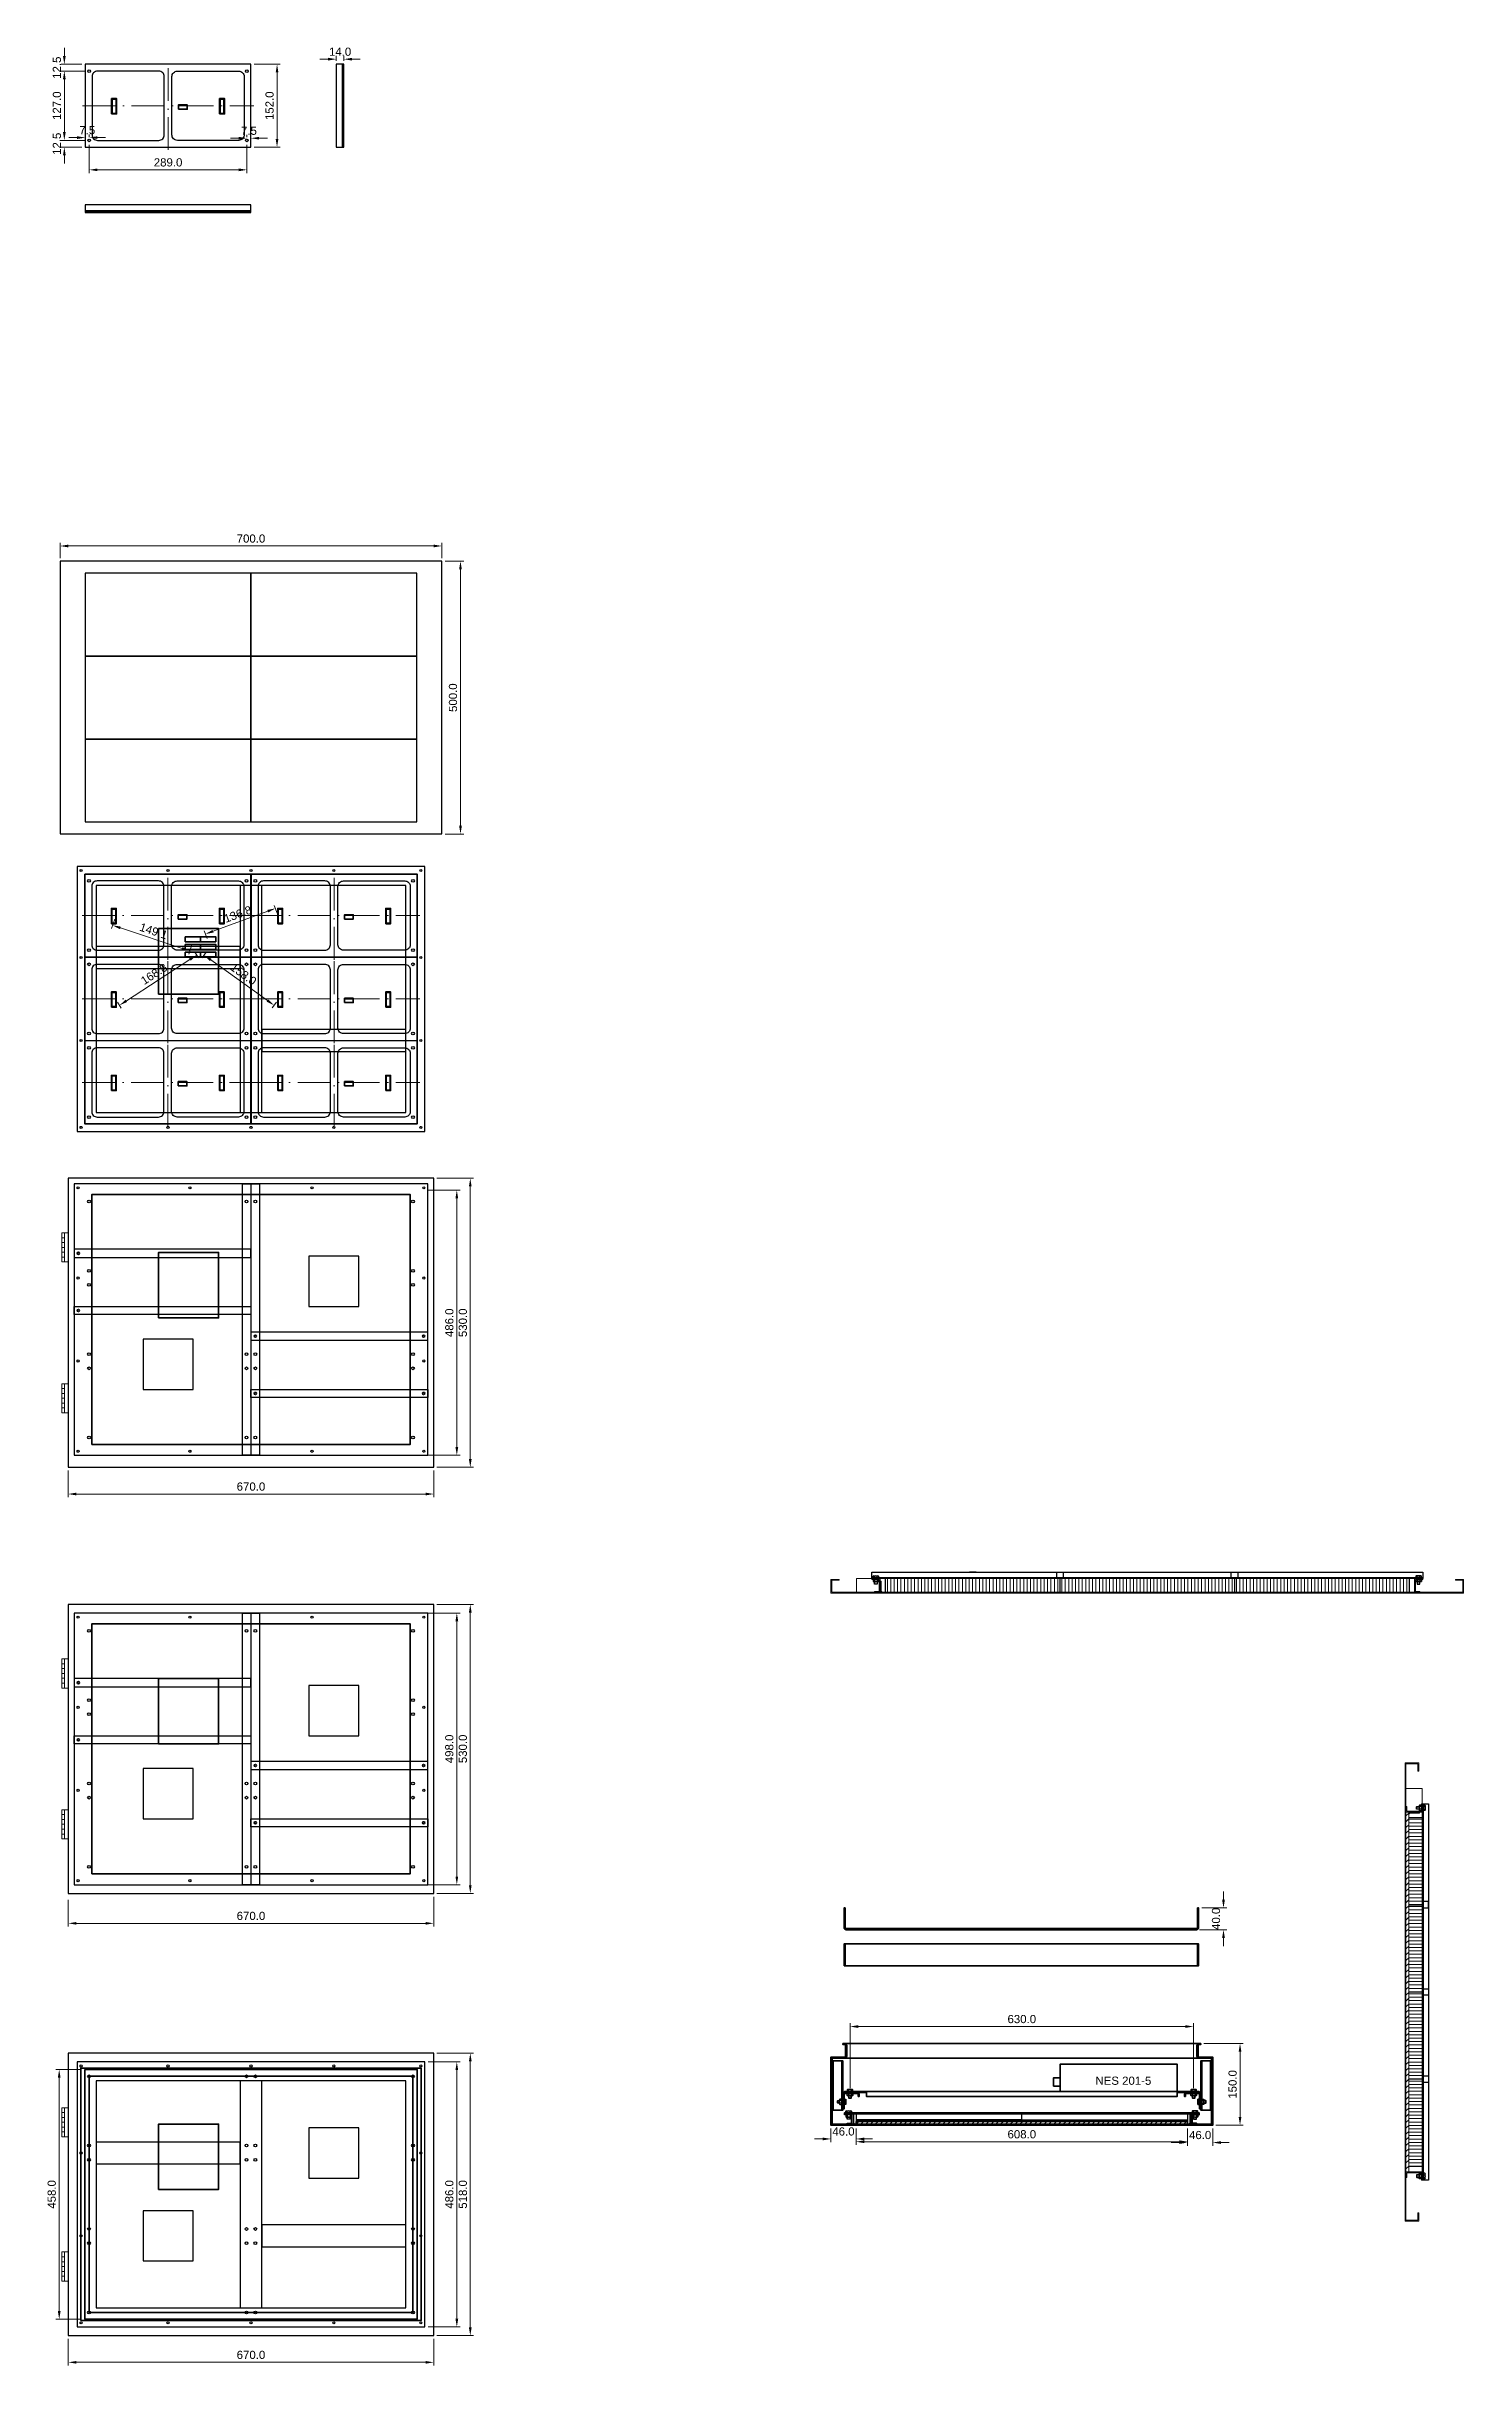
# Model space of a CAD drawing. Header units: inches. Extents: x 49419 to 111780, y 786065 to 1579898.
# Drawn here: x 57076 to 59674, y 787214 to 791467 of the extents above; entities that cross this region are included whole.
import ezdxf

# ---------------------------------------------------------------- set-up
doc = ezdxf.new("R2010")
doc.units = ezdxf.units.IN
doc.header["$MEASUREMENT"] = 0
doc.header["$PDMODE"] = 35
doc.header["$PDSIZE"] = -3
doc.linetypes.add('ACAD_ISO10W100', pattern=[18, 12, -3, 0, -3])
doc.layers.add('cutout', color=2, linetype='Continuous')
doc.layers.add('LED', color=1, linetype='Continuous')
for name, color, linetype, lineweight in [('Main Frame', 4, 'Continuous', 0), ('Nep V', 1, 'Continuous', 35), ('tbi', 7, 'Continuous', 20), ('Thanh chiu luc', 5, 'Continuous', 25)]:
    doc.layers.add(name, color=color, linetype=linetype, lineweight=lineweight)
doc.styles.add('Arial1', font='arial.ttf', dxfattribs={"height": 6})
doc.styles.add('Arial3', font='arial.ttf', dxfattribs={"height": 15})
doc.dimstyles.new('Copy(5) of bom TL3-1', dxfattribs={"dimtxt": 15, "dimasz": 15, "dimexe": 6, "dimexo": 6, "dimgap": 6, "dimtad": 1, "dimdec": 1, "dimlfac": 0.333333, "dimzin": 0, "dimdsep": 46, "dimtxsty": 'Arial3', "dimcen": 0.09, "dimclrd": 8, "dimclre": 9, "dimclrt": 5, "dimadec": 0, "dimazin": 0, "dimtfac": 1, "dimtdec": 1, "dimtix": 1, "dimtofl": 0, "dimtmove": 0, "dimatfit": 3, "dimfxl": 1, "dimtolj": 1, "dimtzin": 0, "dimlwd": 0, "dimlwe": 0, "dimarcsym": 0})

msp = doc.modelspace()

# ---------------------------------------------------------------- texts
at = {"layer": 'Nep V', "color": 1, "linetype": 'Continuous', "insert": (58949.34, 787744.28), "char_height": 15, "width": 200, "attachment_point": 1, "style": 'Arial1'}
msp.add_mtext('\\pi49.966;NES 201-5', dxfattribs=at)

# ---------------------------------------------------------------- blocks, each defined once
blk = doc.blocks.new('*D364')
at = {"layer": 'cutout', "color": 8, "linetype": 'Continuous', "lineweight": 0}
for p, q in [((57132, 791299.6), (57117, 791299.6)), ((57169.5, 791299.6), (57184.5, 791299.6))]:
    blk.add_line(p, q, dxfattribs=at)
at = {"layer": 'cutout', "color": 9, "linetype": 'Continuous', "lineweight": 0}
for p, q in [((57147, 791300.6), (57147, 791305.6)), ((57154.5, 791300.6), (57154.5, 791305.6))]:
    blk.add_line(p, q, dxfattribs=at)
at = {"layer": 'cutout', "color": 8, "linetype": 'Continuous'}
for points in [[(57132, 791302.1), (57132, 791297.1), (57147, 791299.6)], [(57169.5, 791302.1), (57169.5, 791297.1), (57154.5, 791299.6)]]:
    blk.add_solid(points, dxfattribs=at)
at = {"layer": 'Defpoints', "color": 0, "linetype": 'Continuous'}
for p in [(57147, 791299.6), (57147, 791294.6), (57154.5, 791294.6)]:
    blk.add_point(p, dxfattribs=at)
at = {"layer": 'cutout', "color": 5, "linetype": 'Continuous', "insert": (57150.8, 791313.2), "char_height": 15, "attachment_point": 5, "style": 'Arial3'}
blk.add_mtext('\\A1;7.5', dxfattribs=at)
blk = doc.blocks.new('*D365')
at = {"layer": 'cutout', "color": 8, "linetype": 'Continuous', "lineweight": 0}
for p, q in [((57428.5, 791298.5), (57413.5, 791298.5)), ((57466, 791298.5), (57481, 791298.5))]:
    blk.add_line(p, q, dxfattribs=at)
at = {"layer": 'cutout', "color": 9, "linetype": 'Continuous', "lineweight": 0}
for p, q in [((57443.5, 791300.6), (57443.5, 791304.5)), ((57451, 791300.6), (57451, 791304.5))]:
    blk.add_line(p, q, dxfattribs=at)
at = {"layer": 'cutout', "color": 8, "linetype": 'Continuous'}
for points in [[(57428.5, 791301), (57428.5, 791296), (57443.5, 791298.5)], [(57466, 791301), (57466, 791296), (57451, 791298.5)]]:
    blk.add_solid(points, dxfattribs=at)
at = {"layer": 'Defpoints', "color": 0, "linetype": 'Continuous'}
for p in [(57443.5, 791294.6), (57451, 791298.5), (57451, 791294.6)]:
    blk.add_point(p, dxfattribs=at)
at = {"layer": 'cutout', "color": 5, "linetype": 'Continuous', "insert": (57447.3, 791312.1), "char_height": 15, "attachment_point": 5, "style": 'Arial3'}
blk.add_mtext('\\A1;7.5', dxfattribs=at)
blk = doc.blocks.new('*D366')
at = {"layer": 'cutout', "color": 9, "linetype": 'Continuous', "lineweight": 0}
for p, q in [((57154.5, 791286.6), (57154.5, 791234.5)), ((57443.5, 791286.6), (57443.5, 791234.5))]:
    blk.add_line(p, q, dxfattribs=at)
at = {"layer": 'cutout', "color": 8, "linetype": 'Continuous', "lineweight": 0}
blk.add_line((57169.5, 791240.5), (57428.5, 791240.5), dxfattribs=at)
at = {"layer": 'cutout', "color": 8, "linetype": 'Continuous'}
for points in [[(57169.5, 791243), (57169.5, 791238), (57154.5, 791240.5)], [(57428.5, 791243), (57428.5, 791238), (57443.5, 791240.5)]]:
    blk.add_solid(points, dxfattribs=at)
at = {"layer": 'Defpoints', "color": 0, "linetype": 'Continuous'}
for p in [(57154.5, 791292.6), (57443.5, 791292.6), (57443.5, 791240.5)]:
    blk.add_point(p, dxfattribs=at)
at = {"layer": 'cutout', "color": 5, "linetype": 'Continuous', "insert": (57299, 791254.1), "char_height": 15, "attachment_point": 5, "style": 'Arial3'}
blk.add_mtext('\\A1;289.0', dxfattribs=at)
blk = doc.blocks.new('*D367')
at = {"layer": 'cutout', "color": 9, "linetype": 'Continuous', "lineweight": 0}
for p, q in [((57148.5, 791421.6), (57102.8, 791421.6)), ((57148.5, 791294.6), (57102.8, 791294.6))]:
    blk.add_line(p, q, dxfattribs=at)
at = {"layer": 'cutout', "color": 8, "linetype": 'Continuous', "lineweight": 0}
blk.add_line((57108.8, 791309.6), (57108.8, 791406.6), dxfattribs=at)
at = {"layer": 'cutout', "color": 8, "linetype": 'Continuous'}
for points in [[(57106.3, 791406.6), (57111.3, 791406.6), (57108.8, 791421.6)], [(57106.3, 791309.6), (57111.3, 791309.6), (57108.8, 791294.6)]]:
    blk.add_solid(points, dxfattribs=at)
at = {"layer": 'Defpoints', "color": 0, "linetype": 'Continuous'}
for p in [(57108.8, 791421.6), (57154.5, 791421.6), (57154.5, 791294.6)]:
    blk.add_point(p, dxfattribs=at)
at = {"layer": 'cutout', "color": 5, "linetype": 'Continuous', "insert": (57095.2, 791358.1), "char_height": 15, "attachment_point": 5, "rotation": 90, "style": 'Arial3'}
blk.add_mtext('\\A1;127.0', dxfattribs=at)
blk = doc.blocks.new('*D368')
at = {"layer": 'cutout', "color": 9, "linetype": 'Continuous', "lineweight": 0}
for p, q in [((57141, 791434.1), (57102.8, 791434.1)), ((57148.5, 791421.6), (57102.8, 791421.6))]:
    blk.add_line(p, q, dxfattribs=at)
at = {"layer": 'cutout', "color": 8, "linetype": 'Continuous', "lineweight": 0}
for p, q in [((57108.8, 791449.1), (57108.8, 791464.1)), ((57108.8, 791406.6), (57108.8, 791391.6))]:
    blk.add_line(p, q, dxfattribs=at)
at = {"layer": 'cutout', "color": 8, "linetype": 'Continuous'}
for points in [[(57106.3, 791449.1), (57111.3, 791449.1), (57108.8, 791434.1)], [(57106.3, 791406.6), (57111.3, 791406.6), (57108.8, 791421.6)]]:
    blk.add_solid(points, dxfattribs=at)
at = {"layer": 'Defpoints', "color": 0, "linetype": 'Continuous'}
for p in [(57108.8, 791434.1), (57147, 791434.1), (57154.5, 791421.6)]:
    blk.add_point(p, dxfattribs=at)
at = {"layer": 'cutout', "color": 5, "linetype": 'Continuous', "insert": (57095.2, 791427.8), "char_height": 15, "attachment_point": 5, "rotation": 90, "style": 'Arial3'}
blk.add_mtext('\\A1;12.5', dxfattribs=at)
blk = doc.blocks.new('*D369')
at = {"layer": 'cutout', "color": 8, "linetype": 'Continuous', "lineweight": 0}
for p, q in [((57108.8, 791309.6), (57108.8, 791324.6)), ((57108.8, 791267.1), (57108.8, 791252.1))]:
    blk.add_line(p, q, dxfattribs=at)
at = {"layer": 'cutout', "color": 9, "linetype": 'Continuous', "lineweight": 0}
for p, q in [((57148.5, 791294.6), (57102.8, 791294.6)), ((57141, 791282.1), (57102.8, 791282.1))]:
    blk.add_line(p, q, dxfattribs=at)
at = {"layer": 'cutout', "color": 8, "linetype": 'Continuous'}
for points in [[(57106.3, 791309.6), (57111.3, 791309.6), (57108.8, 791294.6)], [(57106.3, 791267.1), (57111.3, 791267.1), (57108.8, 791282.1)]]:
    blk.add_solid(points, dxfattribs=at)
at = {"layer": 'Defpoints', "color": 0, "linetype": 'Continuous'}
for p in [(57108.8, 791282.1), (57147, 791282.1), (57154.5, 791294.6)]:
    blk.add_point(p, dxfattribs=at)
at = {"layer": 'cutout', "color": 5, "linetype": 'Continuous', "insert": (57095.2, 791288.3), "char_height": 15, "attachment_point": 5, "rotation": 90, "style": 'Arial3'}
blk.add_mtext('\\A1;12.5', dxfattribs=at)
blk = doc.blocks.new('*D370')
at = {"layer": 'cutout', "color": 9, "linetype": 'Continuous', "lineweight": 0}
for p, q in [((57457, 791434.1), (57504.8, 791434.1)), ((57457, 791282.1), (57504.8, 791282.1))]:
    blk.add_line(p, q, dxfattribs=at)
at = {"layer": 'cutout', "color": 8, "linetype": 'Continuous', "lineweight": 0}
blk.add_line((57498.8, 791419.1), (57498.8, 791297.1), dxfattribs=at)
at = {"layer": 'cutout', "color": 8, "linetype": 'Continuous'}
for points in [[(57496.3, 791419.1), (57501.3, 791419.1), (57498.8, 791434.1)], [(57496.3, 791297.1), (57501.3, 791297.1), (57498.8, 791282.1)]]:
    blk.add_solid(points, dxfattribs=at)
at = {"layer": 'Defpoints', "color": 0, "linetype": 'Continuous'}
for p in [(57451, 791434.1), (57451, 791282.1), (57498.8, 791282.1)]:
    blk.add_point(p, dxfattribs=at)
at = {"layer": 'cutout', "color": 5, "linetype": 'Continuous', "insert": (57485.1, 791358.1), "char_height": 15, "attachment_point": 5, "rotation": 90, "style": 'Arial3'}
blk.add_mtext('\\A1;152.0', dxfattribs=at)
blk = doc.blocks.new('*D371')
at = {"layer": 'cutout', "color": 8, "linetype": 'Continuous', "lineweight": 0}
for p, q in [((57592.4, 791443.4), (57577.4, 791443.4)), ((57636.4, 791443.4), (57651.4, 791443.4))]:
    blk.add_line(p, q, dxfattribs=at)
at = {"layer": 'cutout', "color": 9, "linetype": 'Continuous', "lineweight": 0}
for p, q in [((57607.4, 791440.1), (57607.4, 791449.4)), ((57621.4, 791440.1), (57621.4, 791449.4))]:
    blk.add_line(p, q, dxfattribs=at)
at = {"layer": 'cutout', "color": 8, "linetype": 'Continuous'}
for points in [[(57592.4, 791445.9), (57592.4, 791440.9), (57607.4, 791443.4)], [(57636.4, 791445.9), (57636.4, 791440.9), (57621.4, 791443.4)]]:
    blk.add_solid(points, dxfattribs=at)
at = {"layer": 'Defpoints', "color": 0, "linetype": 'Continuous'}
for p in [(57607.4, 791434.1), (57621.4, 791443.4), (57621.4, 791434.1)]:
    blk.add_point(p, dxfattribs=at)
at = {"layer": 'cutout', "color": 5, "linetype": 'Continuous', "insert": (57614.4, 791457), "char_height": 15, "attachment_point": 5, "style": 'Arial3'}
blk.add_mtext('\\A1;14.0', dxfattribs=at)
blk = doc.blocks.new('*D372')
at = {"layer": 'cutout', "color": 9, "linetype": 'Continuous', "lineweight": 0}
for p, q in [((57807, 790522.7), (57841.1, 790522.7)), ((57807, 790022.7), (57841.1, 790022.7))]:
    blk.add_line(p, q, dxfattribs=at)
at = {"layer": 'cutout', "color": 8, "linetype": 'Continuous', "lineweight": 0}
blk.add_line((57835.1, 790507.7), (57835.1, 790037.7), dxfattribs=at)
at = {"layer": 'cutout', "color": 8, "linetype": 'Continuous'}
for points in [[(57832.6, 790507.7), (57837.6, 790507.7), (57835.1, 790522.7)], [(57832.6, 790037.7), (57837.6, 790037.7), (57835.1, 790022.7)]]:
    blk.add_solid(points, dxfattribs=at)
at = {"layer": 'Defpoints', "color": 0, "linetype": 'Continuous'}
for p in [(57801, 790522.7), (57801, 790022.7), (57835.1, 790022.7)]:
    blk.add_point(p, dxfattribs=at)
at = {"layer": 'cutout', "color": 5, "linetype": 'Continuous', "insert": (57821.4, 790272.7), "char_height": 15, "attachment_point": 5, "rotation": 90, "style": 'Arial3'}
blk.add_mtext('\\A1;500.0', dxfattribs=at)
blk = doc.blocks.new('*D373')
at = {"layer": 'cutout', "color": 9, "linetype": 'Continuous', "lineweight": 0}
for p, q in [((57101, 790528.7), (57101, 790556.8)), ((57801, 790528.7), (57801, 790556.8))]:
    blk.add_line(p, q, dxfattribs=at)
at = {"layer": 'cutout', "color": 8, "linetype": 'Continuous', "lineweight": 0}
blk.add_line((57116, 790550.8), (57786, 790550.8), dxfattribs=at)
at = {"layer": 'cutout', "color": 8, "linetype": 'Continuous'}
for points in [[(57116, 790553.3), (57116, 790548.3), (57101, 790550.8)], [(57786, 790553.3), (57786, 790548.3), (57801, 790550.8)]]:
    blk.add_solid(points, dxfattribs=at)
at = {"layer": 'Defpoints', "color": 0, "linetype": 'Continuous'}
for p in [(57801, 790550.8), (57101, 790522.7), (57801, 790522.7)]:
    blk.add_point(p, dxfattribs=at)
at = {"layer": 'cutout', "color": 5, "linetype": 'Continuous', "insert": (57451, 790564.4), "char_height": 15, "attachment_point": 5, "style": 'Arial3'}
blk.add_mtext('\\A1;700.0', dxfattribs=at)
blk = doc.blocks.new('led P3.75 s')
at = {"layer": 'LED', "color": 1, "linetype": 'Continuous'}
for p, q in [((11, 152), (11, 0)), ((12.5, 152), (12.5, 0))]:
    blk.add_line(p, q, dxfattribs=at)
blk.add_lwpolyline([(0, 0), (14, 0), (14, 152), (0, 152)], close=True, dxfattribs=at)
blk = doc.blocks.new('led P3.75 back')
at = {"layer": 'cutout', "linetype": 'Continuous'}
for centre in [(7.5, 139.5), (296.5, 139.5), (7.5, 12.5), (296.5, 12.5)]:
    blk.add_circle(centre, 2.5, dxfattribs=at)
at = {"layer": 'LED', "color": 1, "linetype": 'Continuous'}
blk.add_lwpolyline([(0, 0), (304, 0), (304, 152), (0, 152)], close=True, dxfattribs=at)
for points in [[(22.5, 12.5), (135, 12.5, 0.414214), (145, 22.5), (145, 129.5, 0.414214), (135, 139.5), (22.5, 139.5, 0.414214), (12.5, 129.5), (12.5, 22.5, 0.414214)], [(281.5, 12.5), (169, 12.5, -0.414214), (159, 22.5), (159, 129.5, -0.414214), (169, 139.5), (281.5, 139.5, -0.414214), (291.5, 129.5), (291.5, 22.5, -0.414214)]]:
    blk.add_lwpolyline(points, format="xyb", close=True, dxfattribs=at)
at = {"layer": 'Main Frame', "linetype": 'ACAD_ISO10W100', "ltscale": 5}
for p, q in [((152, -5), (152, 157)), ((-5, 76), (309, 76))]:
    blk.add_line(p, q, dxfattribs=at)
at = {"layer": 'Nep V', "linetype": 'Continuous'}
for p, q in [((49.5, 77), (48.5, 77)), ((49.5, 73), (48.5, 73)), ((171, 76.5), (187, 76.5)), ((247.5, 77), (246.5, 77)), ((247.5, 73), (246.5, 73))]:
    blk.add_line(p, q, dxfattribs=at)
for points in [[(48.5, 61), (57.5, 61), (57.5, 89), (48.5, 89)], [(49.5, 62), (56.5, 62), (56.5, 88), (49.5, 88)], [(246.5, 61), (255.5, 61), (255.5, 89), (246.5, 89)], [(247.5, 62), (254.5, 62), (254.5, 88), (247.5, 88)], [(171, 69.5), (187, 69.5), (187, 77.5), (171, 77.5)]]:
    blk.add_lwpolyline(points, close=True, dxfattribs=at)
blk = doc.blocks.new('led P3.75 bottom')
at = {"layer": 'LED', "color": 1, "linetype": 'Continuous'}
for p, q in [((304, -11), (0, -11)), ((304, -12.5), (0, -12.5))]:
    blk.add_line(p, q, dxfattribs=at)
blk.add_lwpolyline([(0, 0), (0, -14), (304, -14), (304, 0)], close=True, dxfattribs=at)
blk = doc.blocks.new('*D377')
at = {"layer": 'cutout', "color": 8, "linetype": 'Continuous', "lineweight": 0}
for p, q in [((59234.1, 788068.6), (59234.1, 788083.6)), ((59234.1, 787998.6), (59234.1, 787983.6))]:
    blk.add_line(p, q, dxfattribs=at)
at = {"layer": 'cutout', "color": 9, "linetype": 'Continuous', "lineweight": 0}
for p, q in [((59194.3, 788053.6), (59240.1, 788053.6)), ((59190.3, 788013.6), (59240.1, 788013.6))]:
    blk.add_line(p, q, dxfattribs=at)
at = {"layer": 'cutout', "color": 8, "linetype": 'Continuous'}
for points in [[(59231.6, 788068.6), (59236.6, 788068.6), (59234.1, 788053.6)], [(59231.6, 787998.6), (59236.6, 787998.6), (59234.1, 788013.6)]]:
    blk.add_solid(points, dxfattribs=at)
at = {"layer": 'Defpoints', "color": 0, "linetype": 'Continuous'}
for p in [(59188.3, 788053.6), (59184.3, 788013.6), (59234.1, 788013.6)]:
    blk.add_point(p, dxfattribs=at)
at = {"layer": 'cutout', "color": 5, "linetype": 'Continuous', "insert": (59220.4, 788033.6), "char_height": 15, "attachment_point": 5, "rotation": 90, "style": 'Arial3'}
blk.add_mtext('\\A1;40.0', dxfattribs=at)
blk = doc.blocks.new('*D379')
at = {"layer": 'Defpoints', "color": 0, "linetype": 'Continuous'}
for p in [(59179.3, 787836.1), (58549.3, 787717), (59179.3, 787717)]:
    blk.add_point(p, dxfattribs=at)
at = {"layer": 'Nep V', "color": 9, "linetype": 'Continuous', "lineweight": 0}
for p, q in [((58549.3, 787723), (58549.3, 787842.1)), ((59179.3, 787723), (59179.3, 787842.1))]:
    blk.add_line(p, q, dxfattribs=at)
at = {"layer": 'Nep V', "color": 8, "linetype": 'Continuous', "lineweight": 0}
blk.add_line((58564.3, 787836.1), (59164.3, 787836.1), dxfattribs=at)
at = {"layer": 'Nep V', "color": 8, "linetype": 'Continuous'}
for points in [[(58564.3, 787838.6), (58564.3, 787833.6), (58549.3, 787836.1)], [(59164.3, 787838.6), (59164.3, 787833.6), (59179.3, 787836.1)]]:
    blk.add_solid(points, dxfattribs=at)
at = {"layer": 'Nep V', "color": 5, "linetype": 'Continuous', "insert": (58864.3, 787849.7), "char_height": 15, "attachment_point": 5, "style": 'Arial3'}
blk.add_mtext('\\A1;630.0', dxfattribs=at)
blk = doc.blocks.new('*D380')
at = {"layer": 'Defpoints', "color": 0, "linetype": 'Continuous'}
for p in [(58514.3, 787655), (58560.3, 787655), (58514.3, 787630)]:
    blk.add_point(p, dxfattribs=at)
at = {"layer": 'Nep V', "color": 9, "linetype": 'Continuous', "lineweight": 0}
for p, q in [((58514.3, 787649), (58514.3, 787624)), ((58560.3, 787649), (58560.3, 787624))]:
    blk.add_line(p, q, dxfattribs=at)
at = {"layer": 'Nep V', "color": 8, "linetype": 'Continuous', "lineweight": 0}
for p, q in [((58499.3, 787630), (58484.3, 787630)), ((58575.3, 787630), (58590.3, 787630))]:
    blk.add_line(p, q, dxfattribs=at)
at = {"layer": 'Nep V', "color": 8, "linetype": 'Continuous'}
for points in [[(58499.3, 787632.5), (58499.3, 787627.5), (58514.3, 787630)], [(58575.3, 787632.5), (58575.3, 787627.5), (58560.3, 787630)]]:
    blk.add_solid(points, dxfattribs=at)
at = {"layer": 'Nep V', "color": 5, "linetype": 'Continuous', "insert": (58537.3, 787643.6), "char_height": 15, "attachment_point": 5, "style": 'Arial3'}
blk.add_mtext('\\A1;46.0', dxfattribs=at)
blk = doc.blocks.new('*D381')
at = {"layer": 'Defpoints', "color": 0, "linetype": 'Continuous'}
for p in [(59168.3, 787655), (59214.3, 787655), (59214.3, 787623.4)]:
    blk.add_point(p, dxfattribs=at)
at = {"layer": 'Nep V', "color": 9, "linetype": 'Continuous', "lineweight": 0}
for p, q in [((59168.3, 787649), (59168.3, 787617.4)), ((59214.3, 787649), (59214.3, 787617.4))]:
    blk.add_line(p, q, dxfattribs=at)
at = {"layer": 'Nep V', "color": 8, "linetype": 'Continuous', "lineweight": 0}
for p, q in [((59153.3, 787623.4), (59138.3, 787623.4)), ((59229.3, 787623.4), (59244.3, 787623.4))]:
    blk.add_line(p, q, dxfattribs=at)
at = {"layer": 'Nep V', "color": 8, "linetype": 'Continuous'}
for points in [[(59153.3, 787625.9), (59153.3, 787620.9), (59168.3, 787623.4)], [(59229.3, 787625.9), (59229.3, 787620.9), (59214.3, 787623.4)]]:
    blk.add_solid(points, dxfattribs=at)
at = {"layer": 'Nep V', "color": 5, "linetype": 'Continuous', "insert": (59191.3, 787637.1), "char_height": 15, "attachment_point": 5, "style": 'Arial3'}
blk.add_mtext('\\A1;46.0', dxfattribs=at)
blk = doc.blocks.new('*D382')
at = {"layer": 'Defpoints', "color": 0, "linetype": 'Continuous'}
for p in [(58560.3, 787655), (59168.3, 787655), (59168.3, 787624.9)]:
    blk.add_point(p, dxfattribs=at)
at = {"layer": 'Nep V', "color": 9, "linetype": 'Continuous', "lineweight": 0}
for p, q in [((58560.3, 787649), (58560.3, 787618.9)), ((59168.3, 787649), (59168.3, 787618.9))]:
    blk.add_line(p, q, dxfattribs=at)
at = {"layer": 'Nep V', "color": 8, "linetype": 'Continuous', "lineweight": 0}
blk.add_line((58575.3, 787624.9), (59153.3, 787624.9), dxfattribs=at)
at = {"layer": 'Nep V', "color": 8, "linetype": 'Continuous'}
for points in [[(58575.3, 787627.4), (58575.3, 787622.4), (58560.3, 787624.9)], [(59153.3, 787627.4), (59153.3, 787622.4), (59168.3, 787624.9)]]:
    blk.add_solid(points, dxfattribs=at)
at = {"layer": 'Nep V', "color": 5, "linetype": 'Continuous', "insert": (58864.3, 787638.5), "char_height": 15, "attachment_point": 5, "style": 'Arial3'}
blk.add_mtext('\\A1;608.0', dxfattribs=at)
blk = doc.blocks.new('*D395')
at = {"layer": 'Defpoints', "color": 0, "linetype": 'Continuous'}
for p in [(57786, 789391.5), (57786, 788861.5), (57853.1, 788861.5)]:
    blk.add_point(p, dxfattribs=at)
at = {"layer": 'Nep V', "color": 9, "linetype": 'Continuous', "lineweight": 0}
for p, q in [((57792, 789391.5), (57859.1, 789391.5)), ((57792, 788861.5), (57859.1, 788861.5))]:
    blk.add_line(p, q, dxfattribs=at)
at = {"layer": 'Nep V', "color": 8, "linetype": 'Continuous', "lineweight": 0}
blk.add_line((57853.1, 789376.5), (57853.1, 788876.5), dxfattribs=at)
at = {"layer": 'Nep V', "color": 8, "linetype": 'Continuous'}
for points in [[(57850.6, 789376.5), (57855.6, 789376.5), (57853.1, 789391.5)], [(57850.6, 788876.5), (57855.6, 788876.5), (57853.1, 788861.5)]]:
    blk.add_solid(points, dxfattribs=at)
at = {"layer": 'Nep V', "color": 5, "linetype": 'Continuous', "insert": (57839.5, 789126.5), "char_height": 15, "attachment_point": 5, "rotation": 90, "style": 'Arial3'}
blk.add_mtext('\\A1;530.0', dxfattribs=at)
blk = doc.blocks.new('*D396')
at = {"layer": 'Defpoints', "color": 0, "linetype": 'Continuous'}
for p in [(57116, 788861.5), (57786, 788861.5), (57116, 788812.5)]:
    blk.add_point(p, dxfattribs=at)
at = {"layer": 'Nep V', "color": 9, "linetype": 'Continuous', "lineweight": 0}
for p, q in [((57116, 788855.5), (57116, 788806.5)), ((57786, 788855.5), (57786, 788806.5))]:
    blk.add_line(p, q, dxfattribs=at)
at = {"layer": 'Nep V', "color": 8, "linetype": 'Continuous', "lineweight": 0}
blk.add_line((57771, 788812.5), (57131, 788812.5), dxfattribs=at)
at = {"layer": 'Nep V', "color": 8, "linetype": 'Continuous'}
for points in [[(57131, 788815), (57131, 788810), (57116, 788812.5)], [(57771, 788815), (57771, 788810), (57786, 788812.5)]]:
    blk.add_solid(points, dxfattribs=at)
at = {"layer": 'Nep V', "color": 5, "linetype": 'Continuous', "insert": (57451, 788826.1), "char_height": 15, "attachment_point": 5, "style": 'Arial3'}
blk.add_mtext('\\A1;670.0', dxfattribs=at)
blk = doc.blocks.new('*D397')
at = {"layer": 'Defpoints', "color": 0, "linetype": 'Continuous'}
for p in [(57203, 789872.2), (57197.4, 789855.2), (57344.5, 789825.2)]:
    blk.add_point(p, dxfattribs=at)
at = {"layer": 'Nep V', "color": 9, "linetype": 'Continuous', "lineweight": 0}
for p, q in [((57201.1, 789866.5), (57195.5, 789849.5)), ((57342.6, 789819.5), (57337, 789802.5))]:
    blk.add_line(p, q, dxfattribs=at)
at = {"layer": 'Nep V', "color": 8, "linetype": 'Continuous', "lineweight": 0}
blk.add_line((57324.6, 789813), (57211.6, 789850.5), dxfattribs=at)
at = {"layer": 'Nep V', "color": 8, "linetype": 'Continuous'}
for points in [[(57212.4, 789852.9), (57210.8, 789848.1), (57197.4, 789855.2)], [(57325.4, 789815.3), (57323.9, 789810.6), (57338.9, 789808.2)]]:
    blk.add_solid(points, dxfattribs=at)
at = {"layer": 'Nep V', "color": 5, "linetype": 'Continuous', "insert": (57272.4, 789844.7), "char_height": 15, "attachment_point": 5, "rotation": 341.6258, "style": 'Arial3'}
blk.add_mtext('\\A1;149.1', dxfattribs=at)
blk = doc.blocks.new('*D398')
at = {"layer": 'Defpoints', "color": 0, "linetype": 'Continuous'}
for p in [(57495.9, 789886.3), (57501, 789872.2), (57372.5, 789825.2)]:
    blk.add_point(p, dxfattribs=at)
at = {"layer": 'Nep V', "color": 8, "linetype": 'Continuous', "lineweight": 0}
blk.add_line((57381.4, 789844.5), (57481.8, 789881.2), dxfattribs=at)
at = {"layer": 'Nep V', "color": 9, "linetype": 'Continuous', "lineweight": 0}
for p, q in [((57499, 789877.8), (57493.8, 789891.9)), ((57370.5, 789830.8), (57365.3, 789844.9))]:
    blk.add_line(p, q, dxfattribs=at)
at = {"layer": 'Nep V', "color": 8, "linetype": 'Continuous'}
for points in [[(57480.9, 789883.5), (57482.6, 789878.8), (57495.9, 789886.3)], [(57380.6, 789846.8), (57382.3, 789842.1), (57367.4, 789839.3)]]:
    blk.add_solid(points, dxfattribs=at)
at = {"layer": 'Nep V', "color": 5, "linetype": 'Continuous', "insert": (57426.9, 789875.6), "char_height": 15, "attachment_point": 5, "rotation": 20.0904, "style": 'Arial3'}
blk.add_mtext('\\A1;136.8', dxfattribs=at)
blk = doc.blocks.new('*D399')
at = {"layer": 'Defpoints', "color": 0, "linetype": 'Continuous'}
for p in [(57344.5, 789811.2), (57203, 789719.2), (57209.9, 789708.6)]:
    blk.add_point(p, dxfattribs=at)
at = {"layer": 'Nep V', "color": 8, "linetype": 'Continuous', "lineweight": 0}
blk.add_line((57338.8, 789792.4), (57222.5, 789716.8), dxfattribs=at)
at = {"layer": 'Nep V', "color": 9, "linetype": 'Continuous', "lineweight": 0}
for p, q in [((57347.8, 789806.2), (57354.7, 789795.5)), ((57206.3, 789714.2), (57213.2, 789703.5))]:
    blk.add_line(p, q, dxfattribs=at)
at = {"layer": 'Nep V', "color": 8, "linetype": 'Continuous'}
for points in [[(57337.5, 789794.5), (57340.2, 789790.3), (57351.4, 789800.6)], [(57221.1, 789718.8), (57223.9, 789714.7), (57209.9, 789708.6)]]:
    blk.add_solid(points, dxfattribs=at)
at = {"layer": 'Nep V', "color": 5, "linetype": 'Continuous', "insert": (57273.2, 789766), "char_height": 15, "attachment_point": 5, "rotation": 33.031, "style": 'Arial3'}
blk.add_mtext('\\A1;168.8', dxfattribs=at)
blk = doc.blocks.new('*D400')
at = {"layer": 'Defpoints', "color": 0, "linetype": 'Continuous'}
for p in [(57372.5, 789811.2), (57493.5, 789708.6), (57501, 789719.2)]:
    blk.add_point(p, dxfattribs=at)
at = {"layer": 'Nep V', "color": 9, "linetype": 'Continuous', "lineweight": 0}
for p, q in [((57369, 789806.3), (57361.5, 789795.8)), ((57497.5, 789714.3), (57490, 789703.8))]:
    blk.add_line(p, q, dxfattribs=at)
at = {"layer": 'Nep V', "color": 8, "linetype": 'Continuous', "lineweight": 0}
blk.add_line((57377.2, 789791.9), (57481.3, 789717.4), dxfattribs=at)
at = {"layer": 'Nep V', "color": 8, "linetype": 'Continuous'}
for points in [[(57378.6, 789793.9), (57375.7, 789789.9), (57365, 789800.6)], [(57482.7, 789719.4), (57479.8, 789715.3), (57493.5, 789708.6)]]:
    blk.add_solid(points, dxfattribs=at)
at = {"layer": 'Nep V', "color": 5, "linetype": 'Continuous', "insert": (57437.2, 789765.7), "char_height": 15, "attachment_point": 5, "rotation": 324.3991, "style": 'Arial3'}
blk.add_mtext('\\A1;158.0', dxfattribs=at)
blk = doc.blocks.new('*D401')
at = {"layer": 'Defpoints', "color": 0, "linetype": 'Continuous'}
for p in [(59192.3, 787805), (59214.3, 787655), (59264.4, 787655)]:
    blk.add_point(p, dxfattribs=at)
at = {"layer": 'Nep V', "color": 9, "linetype": 'Continuous', "lineweight": 0}
for p, q in [((59198.3, 787805), (59270.4, 787805)), ((59220.3, 787655), (59270.4, 787655))]:
    blk.add_line(p, q, dxfattribs=at)
at = {"layer": 'Nep V', "color": 8, "linetype": 'Continuous', "lineweight": 0}
blk.add_line((59264.4, 787790), (59264.4, 787670), dxfattribs=at)
at = {"layer": 'Nep V', "color": 8, "linetype": 'Continuous'}
for points in [[(59261.9, 787790), (59266.9, 787790), (59264.4, 787805)], [(59261.9, 787670), (59266.9, 787670), (59264.4, 787655)]]:
    blk.add_solid(points, dxfattribs=at)
at = {"layer": 'Nep V', "color": 5, "linetype": 'Continuous', "insert": (59250.8, 787730), "char_height": 15, "attachment_point": 5, "rotation": 90, "style": 'Arial3'}
blk.add_mtext('\\A1;150.0', dxfattribs=at)
blk = doc.blocks.new('*D402')
at = {"layer": 'Defpoints', "color": 0, "linetype": 'Continuous'}
for p in [(57770, 789369.5), (57770, 788883.5), (57828.4, 788883.5)]:
    blk.add_point(p, dxfattribs=at)
at = {"layer": 'Nep V', "color": 9, "linetype": 'Continuous', "lineweight": 0}
for p, q in [((57776, 789369.5), (57834.4, 789369.5)), ((57776, 788883.5), (57834.4, 788883.5))]:
    blk.add_line(p, q, dxfattribs=at)
at = {"layer": 'Nep V', "color": 8, "linetype": 'Continuous', "lineweight": 0}
blk.add_line((57828.4, 789354.5), (57828.4, 788898.5), dxfattribs=at)
at = {"layer": 'Nep V', "color": 8, "linetype": 'Continuous'}
for points in [[(57825.9, 789354.5), (57830.9, 789354.5), (57828.4, 789369.5)], [(57825.9, 788898.5), (57830.9, 788898.5), (57828.4, 788883.5)]]:
    blk.add_solid(points, dxfattribs=at)
at = {"layer": 'Nep V', "color": 5, "linetype": 'Continuous', "insert": (57814.7, 789126.5), "char_height": 15, "attachment_point": 5, "rotation": 90, "style": 'Arial3'}
blk.add_mtext('\\A1;486.0', dxfattribs=at)
blk = doc.blocks.new('*D410')
at = {"layer": 'Defpoints', "color": 0, "linetype": 'Continuous'}
for p in [(57786, 787787.3), (57786, 787269.3), (57853.1, 787269.3)]:
    blk.add_point(p, dxfattribs=at)
at = {"layer": 'Nep V', "color": 9, "linetype": 'Continuous', "lineweight": 0}
for p, q in [((57792, 787787.3), (57859.1, 787787.3)), ((57792, 787269.3), (57859.1, 787269.3))]:
    blk.add_line(p, q, dxfattribs=at)
at = {"layer": 'Nep V', "color": 8, "linetype": 'Continuous', "lineweight": 0}
blk.add_line((57853.1, 787772.3), (57853.1, 787284.3), dxfattribs=at)
at = {"layer": 'Nep V', "color": 8, "linetype": 'Continuous'}
for points in [[(57850.6, 787772.3), (57855.6, 787772.3), (57853.1, 787787.3)], [(57850.6, 787284.3), (57855.6, 787284.3), (57853.1, 787269.3)]]:
    blk.add_solid(points, dxfattribs=at)
at = {"layer": 'Nep V', "color": 5, "linetype": 'Continuous', "insert": (57839.5, 787528.3), "char_height": 15, "attachment_point": 5, "rotation": 90, "style": 'Arial3'}
blk.add_mtext('\\A1;518.0', dxfattribs=at)
blk = doc.blocks.new('*D411')
at = {"layer": 'Defpoints', "color": 0, "linetype": 'Continuous'}
for p in [(57116, 787269.3), (57786, 787269.3), (57116, 787220.4)]:
    blk.add_point(p, dxfattribs=at)
at = {"layer": 'Nep V', "color": 9, "linetype": 'Continuous', "lineweight": 0}
for p, q in [((57116, 787263.3), (57116, 787214.4)), ((57786, 787263.3), (57786, 787214.4))]:
    blk.add_line(p, q, dxfattribs=at)
at = {"layer": 'Nep V', "color": 8, "linetype": 'Continuous', "lineweight": 0}
blk.add_line((57771, 787220.4), (57131, 787220.4), dxfattribs=at)
at = {"layer": 'Nep V', "color": 8, "linetype": 'Continuous'}
for points in [[(57131, 787222.9), (57131, 787217.9), (57116, 787220.4)], [(57771, 787222.9), (57771, 787217.9), (57786, 787220.4)]]:
    blk.add_solid(points, dxfattribs=at)
at = {"layer": 'Nep V', "color": 5, "linetype": 'Continuous', "insert": (57451, 787234), "char_height": 15, "attachment_point": 5, "style": 'Arial3'}
blk.add_mtext('\\A1;670.0', dxfattribs=at)
blk = doc.blocks.new('*D413')
at = {"layer": 'Defpoints', "color": 0, "linetype": 'Continuous'}
for p in [(57770, 787771.3), (57770, 787285.3), (57828.4, 787285.3)]:
    blk.add_point(p, dxfattribs=at)
at = {"layer": 'Nep V', "color": 9, "linetype": 'Continuous', "lineweight": 0}
for p, q in [((57776, 787771.3), (57834.4, 787771.3)), ((57776, 787285.3), (57834.4, 787285.3))]:
    blk.add_line(p, q, dxfattribs=at)
at = {"layer": 'Nep V', "color": 8, "linetype": 'Continuous', "lineweight": 0}
blk.add_line((57828.4, 787756.3), (57828.4, 787300.3), dxfattribs=at)
at = {"layer": 'Nep V', "color": 8, "linetype": 'Continuous'}
for points in [[(57825.9, 787756.3), (57830.9, 787756.3), (57828.4, 787771.3)], [(57825.9, 787300.3), (57830.9, 787300.3), (57828.4, 787285.3)]]:
    blk.add_solid(points, dxfattribs=at)
at = {"layer": 'Nep V', "color": 5, "linetype": 'Continuous', "insert": (57814.7, 787528.3), "char_height": 15, "attachment_point": 5, "rotation": 90, "style": 'Arial3'}
blk.add_mtext('\\A1;486.0', dxfattribs=at)
blk = doc.blocks.new('*D412')
at = {"layer": 'Defpoints', "color": 0, "linetype": 'Continuous'}
for p in [(57146.5, 787757.3), (57099.4, 787299.3), (57146.5, 787299.3)]:
    blk.add_point(p, dxfattribs=at)
at = {"layer": 'Nep V', "color": 9, "linetype": 'Continuous', "lineweight": 0}
for p, q in [((57140.5, 787757.3), (57093.4, 787757.3)), ((57140.5, 787299.3), (57093.4, 787299.3))]:
    blk.add_line(p, q, dxfattribs=at)
at = {"layer": 'Nep V', "color": 8, "linetype": 'Continuous', "lineweight": 0}
blk.add_line((57099.4, 787742.3), (57099.4, 787314.3), dxfattribs=at)
at = {"layer": 'Nep V', "color": 8, "linetype": 'Continuous'}
for points in [[(57096.9, 787742.3), (57101.9, 787742.3), (57099.4, 787757.3)], [(57096.9, 787314.3), (57101.9, 787314.3), (57099.4, 787299.3)]]:
    blk.add_solid(points, dxfattribs=at)
at = {"layer": 'Nep V', "color": 5, "linetype": 'Continuous', "insert": (57085.7, 787528.3), "char_height": 15, "attachment_point": 5, "rotation": 90, "style": 'Arial3'}
blk.add_mtext('\\A1;458.0', dxfattribs=at)
blk = doc.blocks.new('khung lap bo led')
at = {"layer": 'cutout', "color": 1, "linetype": 'Continuous'}
for points in [[(-12.5, 0), (636.5, 0), (636.5, 498), (-12.5, 498)], [(311.5, 0), (296.5, 0), (296.5, 498), (311.5, 498)], [(327.5, 0), (312.5, 0), (312.5, 498), (327.5, 498)], [(312, 363), (312, 378), (-12.5, 378), (-12.5, 363)], [(312, 273), (312, 258), (-12.5, 258), (-12.5, 273)], [(636.5, 211), (636.5, 226), (312, 226), (312, 211)], [(636.5, 121), (636.5, 106), (312, 106), (312, 121)]]:
    blk.add_lwpolyline(points, close=True, dxfattribs=at)
at = {"layer": 'cutout', "linetype": 'Continuous'}
for centre, radius in [((-5, 490.5), 2), ((15, 465.5), 2.5), ((200, 490.5), 2), ((304, 465.5), 2.5), ((320, 465.5), 2.5), ((424, 490.5), 2), ((609, 465.5), 2.5), ((629, 490.5), 2), ((15, 338.5), 2.5), ((609, 338.5), 2.5), ((-5, 325), 2), ((15, 312.5), 2.5), ((609, 312.5), 2.5), ((629, 325), 2), ((-5, 173), 2), ((15, 185.5), 2.5), ((304, 185.5), 2.5), ((320, 185.5), 2.5), ((609, 185.5), 2.5), ((629, 173), 2), ((15, 159.5), 2.5), ((304, 159.5), 2.5), ((320, 159.5), 2.5), ((609, 159.5), 2.5), ((-5, 7.5), 2), ((15, 32.5), 2.5), ((200, 7.5), 2), ((304, 32.5), 2.5), ((320, 32.5), 2.5), ((424, 7.5), 2), ((609, 32.5), 2.5), ((629, 7.5), 2)]:
    blk.add_circle(centre, radius, dxfattribs=at)
at = {"layer": 'Nep V', "linetype": 'Continuous'}
blk.add_lwpolyline([(20, 20), (604, 20), (604, 478), (20, 478)], close=True, dxfattribs=at)
for centre in [(-4.5, 370.5), (-4.5, 265.5), (320, 218.5), (628.5, 218.5), (320, 113.5), (628.5, 113.5)]:
    blk.add_circle(centre, 2, dxfattribs=at)
blk = doc.blocks.new('*D418')
at = {"layer": 'Defpoints', "color": 0, "linetype": 'Continuous'}
for p in [(57786, 788610.2), (57786, 788080.2), (57853.1, 788080.2)]:
    blk.add_point(p, dxfattribs=at)
at = {"layer": 'Nep V', "color": 9, "linetype": 'Continuous', "lineweight": 0}
for p, q in [((57792, 788610.2), (57859.1, 788610.2)), ((57792, 788080.2), (57859.1, 788080.2))]:
    blk.add_line(p, q, dxfattribs=at)
at = {"layer": 'Nep V', "color": 8, "linetype": 'Continuous', "lineweight": 0}
blk.add_line((57853.1, 788595.2), (57853.1, 788095.2), dxfattribs=at)
at = {"layer": 'Nep V', "color": 8, "linetype": 'Continuous'}
for points in [[(57850.6, 788595.2), (57855.6, 788595.2), (57853.1, 788610.2)], [(57850.6, 788095.2), (57855.6, 788095.2), (57853.1, 788080.2)]]:
    blk.add_solid(points, dxfattribs=at)
at = {"layer": 'Nep V', "color": 5, "linetype": 'Continuous', "insert": (57839.5, 788345.2), "char_height": 15, "attachment_point": 5, "rotation": 90, "style": 'Arial3'}
blk.add_mtext('\\A1;530.0', dxfattribs=at)
blk = doc.blocks.new('*D419')
at = {"layer": 'Defpoints', "color": 0, "linetype": 'Continuous'}
for p in [(57116, 788074.2), (57786, 788080.2), (57116, 788025.3)]:
    blk.add_point(p, dxfattribs=at)
at = {"layer": 'Nep V', "color": 9, "linetype": 'Continuous', "lineweight": 0}
for p, q in [((57786, 788074.2), (57786, 788019.3)), ((57116, 788068.2), (57116, 788019.3))]:
    blk.add_line(p, q, dxfattribs=at)
at = {"layer": 'Nep V', "color": 8, "linetype": 'Continuous', "lineweight": 0}
blk.add_line((57771, 788025.3), (57131, 788025.3), dxfattribs=at)
at = {"layer": 'Nep V', "color": 8, "linetype": 'Continuous'}
for points in [[(57131, 788027.8), (57131, 788022.8), (57116, 788025.3)], [(57771, 788027.8), (57771, 788022.8), (57786, 788025.3)]]:
    blk.add_solid(points, dxfattribs=at)
at = {"layer": 'Nep V', "color": 5, "linetype": 'Continuous', "insert": (57451, 788038.9), "char_height": 15, "attachment_point": 5, "style": 'Arial3'}
blk.add_mtext('\\A1;670.0', dxfattribs=at)
blk = doc.blocks.new('*D417')
at = {"layer": 'Defpoints', "color": 0, "linetype": 'Continuous'}
for p in [(57763, 788594.2), (57763, 788096.2), (57828.4, 788096.2)]:
    blk.add_point(p, dxfattribs=at)
at = {"layer": 'Nep V', "color": 9, "linetype": 'Continuous', "lineweight": 0}
for p, q in [((57769, 788594.2), (57834.4, 788594.2)), ((57769, 788096.2), (57834.4, 788096.2))]:
    blk.add_line(p, q, dxfattribs=at)
at = {"layer": 'Nep V', "color": 8, "linetype": 'Continuous', "lineweight": 0}
blk.add_line((57828.4, 788579.2), (57828.4, 788111.2), dxfattribs=at)
at = {"layer": 'Nep V', "color": 8, "linetype": 'Continuous'}
for points in [[(57825.9, 788579.2), (57830.9, 788579.2), (57828.4, 788594.2)], [(57825.9, 788111.2), (57830.9, 788111.2), (57828.4, 788096.2)]]:
    blk.add_solid(points, dxfattribs=at)
at = {"layer": 'Nep V', "color": 5, "linetype": 'Continuous', "insert": (57814.7, 788345.2), "char_height": 15, "attachment_point": 5, "rotation": 90, "style": 'Arial3'}
blk.add_mtext('\\A1;498.0', dxfattribs=at)

# ---------------------------------------------------------------- dimensions: what is measured, and where the dimension line sits
at = {"layer": 'cutout', "color": 1, "linetype": 'Continuous'}
for base, p1, p2, override, picture, middle in [((57108.82, 791434.05), (57154.52, 791421.55), (57147.02, 791434.05), {"dimlfac": 1, "dimtmove": 1}, '*D368', (57095.16, 791427.8)), ((57498.76, 791282.05), (57451.02, 791434.05), (57451.02, 791282.05), {"dimlfac": 1}, '*D370', (57485.1, 791358.05)), ((57108.82, 791421.55), (57154.52, 791294.55), (57154.52, 791421.55), {"dimlfac": 1}, '*D367', (57095.16, 791358.05)), ((57108.82, 791282.05), (57154.52, 791294.55), (57147.02, 791282.05), {"dimlfac": 1}, '*D369', (57095.16, 791288.3)), ((57835.1, 790022.75), (57801.02, 790522.75), (57801.02, 790022.75), {"dimlfac": 1}, '*D372', (57821.44, 790272.75)), ((59234.07, 788013.64), (59188.34, 788053.64), (59184.34, 788013.64), {"dimlfac": 1}, '*D377', (59220.41, 788033.64))]:
    dim = msp.add_linear_dim(base=base, p1=p1, p2=p2, angle=90, dimstyle='Copy(5) of bom TL3-1', override=override, dxfattribs=at)
    dim.commit()
    dim.dimension.update_dxf_attribs({"geometry": picture, "text_midpoint": middle})
for base, p1, p2, picture, middle in [((57621.41, 791443.37), (57607.41, 791434.05), (57621.41, 791434.05), '*D371', (57614.41, 791457.03)), ((57147.02, 791299.62), (57154.52, 791294.55), (57147.02, 791294.55), '*D364', (57150.77, 791313.25)), ((57451.02, 791298.5), (57443.52, 791294.55), (57451.02, 791294.55), '*D365', (57447.27, 791312.13)), ((57443.52, 791240.47), (57154.52, 791292.55), (57443.52, 791292.55), '*D366', (57299.02, 791254.13)), ((57801.02, 790550.79), (57101.02, 790522.75), (57801.02, 790522.75), '*D373', (57451.02, 790564.44))]:
    dim = msp.add_linear_dim(base=base, p1=p1, p2=p2, dimstyle='Copy(5) of bom TL3-1', override={"dimlfac": 1}, dxfattribs=at)
    dim.commit()
    dim.dimension.update_dxf_attribs({"geometry": picture, "text_midpoint": middle})
at = {"layer": 'Nep V', "linetype": 'Continuous'}
for p1, p2, distance, picture, middle in [((57344.52, 789825.19), (57203.02, 789872.19), 17.87, '*D397', (57272.44, 789844.69)), ((57372.52, 789825.19), (57501.02, 789872.19), 15.04, '*D398', (57426.91, 789875.64)), ((57344.52, 789811.19), (57203.02, 789719.19), 12.65, '*D399', (57273.22, 789766.03)), ((57372.52, 789811.19), (57501.02, 789719.19), -12.97, '*D400', (57437.17, 789765.75))]:
    dim = msp.add_aligned_dim(p1=p1, p2=p2, distance=distance, dimstyle='Copy(5) of bom TL3-1', override={"dimlfac": 1}, dxfattribs=at)
    dim.commit()
    dim.dimension.update_dxf_attribs({"geometry": picture, "text_midpoint": middle})
for base, p1, p2, picture, middle in [((57828.39, 788883.45), (57770.02, 789369.45), (57770.02, 788883.45), '*D402', (57814.73, 789126.45)), ((57853.15, 788861.45), (57786.02, 789391.45), (57786.02, 788861.45), '*D395', (57839.48, 789126.45)), ((57828.39, 788096.22), (57763.02, 788594.22), (57763.02, 788096.22), '*D417', (57814.73, 788345.22)), ((57853.15, 788080.22), (57786.02, 788610.22), (57786.02, 788080.22), '*D418', (57839.48, 788345.22)), ((57853.15, 787269.33), (57786.02, 787787.33), (57786.02, 787269.33), '*D410', (57839.49, 787528.33)), ((59264.41, 787654.97), (59192.34, 787804.97), (59214.34, 787654.97), '*D401', (59250.76, 787729.97)), ((57099.38, 787299.33), (57146.52, 787757.33), (57146.52, 787299.33), '*D412', (57085.72, 787528.33)), ((57828.39, 787285.33), (57770.02, 787771.33), (57770.02, 787285.33), '*D413', (57814.73, 787528.33))]:
    dim = msp.add_linear_dim(base=base, p1=p1, p2=p2, angle=90, dimstyle='Copy(5) of bom TL3-1', override={"dimlfac": 1}, dxfattribs=at)
    dim.commit()
    dim.dimension.update_dxf_attribs({"geometry": picture, "text_midpoint": middle})
for base, p1, p2, picture, middle in [((57116.02, 788812.49), (57786.02, 788861.45), (57116.02, 788861.45), '*D396', (57451.02, 788826.15)), ((57116.02, 788025.26), (57786.02, 788080.22), (57116.02, 788074.22), '*D419', (57451.02, 788038.92)), ((59179.34, 787836.07), (58549.34, 787717.01), (59179.34, 787717.01), '*D379', (58864.34, 787849.74)), ((58514.34, 787629.98), (58560.34, 787654.97), (58514.34, 787654.97), '*D380', (58537.34, 787643.63)), ((59168.34, 787624.88), (58560.34, 787654.97), (59168.34, 787654.97), '*D382', (58864.34, 787638.54)), ((59214.34, 787623.41), (59168.34, 787654.97), (59214.34, 787654.97), '*D381', (59191.34, 787637.07)), ((57116.02, 787220.37), (57786.02, 787269.33), (57116.02, 787269.33), '*D411', (57451.02, 787234.03))]:
    dim = msp.add_linear_dim(base=base, p1=p1, p2=p2, dimstyle='Copy(5) of bom TL3-1', override={"dimlfac": 1}, dxfattribs=at)
    dim.commit()
    dim.dimension.update_dxf_attribs({"geometry": picture, "text_midpoint": middle})

# ---------------------------------------------------------------- hatches: boundary and pattern name
at = {"layer": 'Nep V', "linetype": 'Continuous'}
h = msp.add_hatch(dxfattribs=at)
h.set_pattern_fill('ANSI31', color=1, scale=50, style=0)
h.set_pattern_definition([(45, (2352.3143, 0), (-4.41941738, 4.41941738), [])])
h.paths.add_polyline_path([(58560.34, 787656.97), (59168.34, 787656.97), (59168.34, 787661.97), (58560.34, 787661.97)])
at = {"layer": 'tbi', "linetype": 'Continuous'}
h = msp.add_hatch(color=5, dxfattribs=at)
h.dxf.hatch_style = 1
h.paths.add_polyline_path([(58604.34, 788637.51), (58604.34, 788632.51), (58609.62, 788632.51, -0.2667543)])
h = msp.add_hatch(color=5, dxfattribs=at)
h.dxf.hatch_style = 1
h.paths.add_polyline_path([(59578.65, 788229.45), (59573.65, 788229.45), (59573.65, 788224.17, -0.2667543)])
h = msp.add_hatch(color=5, dxfattribs=at)
h.dxf.hatch_style = 1
h.paths.add_polyline_path([(58554.34, 787661.97), (58554.34, 787656.97), (58559.62, 787656.97, -0.2667543)])
h = msp.add_hatch(color=5, dxfattribs=at)
h.dxf.hatch_style = 1
h.paths.add_polyline_path([(59174.34, 787661.97), (59174.34, 787656.97), (59169.05, 787656.97, 0.2667543)])

# ---------------------------------------------------------------- linework, layer by layer
at = {"color": 8, "linetype": 'Continuous'}
for points, elevation in [([(58591.84, 788659), (58591.84, 788662.14), (58592.47, 788662.5), (58601.2, 788662.5), (58601.84, 788662.14), (58601.84, 788659)], -2), ([(58591.84, 788652.37), (58592.47, 788652.01), (58601.2, 788652.01), (58601.84, 788652.37), (58601.84, 788655.64), (58601.2, 788656.01), (58592.47, 788656.01), (58591.84, 788655.64)], -2), ([(59596.84, 788659), (59596.84, 788662.14), (59596.2, 788662.5), (59587.47, 788662.5), (59586.84, 788662.14), (59586.84, 788659)], -4), ([(59596.84, 788652.37), (59596.2, 788652.01), (59587.47, 788652.01), (59586.84, 788652.37), (59586.84, 788655.64), (59587.47, 788656.01), (59596.2, 788656.01), (59596.84, 788655.64)], -4), ([(59593.52, 788241.95), (59593.15, 788241.32), (59593.15, 788232.59), (59593.52, 788231.95), (59596.78, 788231.95), (59597.15, 788232.59), (59597.15, 788241.32), (59596.78, 788241.95)], -2), ([(59600.15, 788241.95), (59603.28, 788241.95), (59603.65, 788241.32), (59603.65, 788232.59), (59603.28, 788231.95), (59600.15, 788231.95)], -2), ([(59593.52, 787556.95), (59593.15, 787557.59), (59593.15, 787566.32), (59593.52, 787566.95), (59596.78, 787566.95), (59597.15, 787566.32), (59597.15, 787557.59), (59596.78, 787556.95)], -2), ([(59600.15, 787556.95), (59603.28, 787556.95), (59603.65, 787557.59), (59603.65, 787566.32), (59603.28, 787566.95), (59600.15, 787566.95)], -2)]:
    msp.add_lwpolyline(points, close=True, dxfattribs=dict(at, elevation=elevation))
for points, elevation in [([(58601.84, 788662.14, 0.2948), (58599.34, 788662.14, 0.1474), (58594.34, 788662.14, 0.2948), (58591.84, 788662.14, 0.2948)], -2), ([(58601.84, 788655.64, 0.2948), (58599.34, 788655.64, 0.1474), (58594.34, 788655.64, 0.2948), (58591.84, 788655.64, 0.2948)], -2), ([(58601.84, 788652.37, -0.2948), (58599.34, 788652.37, -0.1474), (58594.34, 788652.37, -0.2948), (58591.84, 788652.37, -0.2948)], -2), ([(59586.84, 788662.14, -0.2948), (59589.34, 788662.14, -0.1474), (59594.34, 788662.14, -0.2948), (59596.84, 788662.14, -0.2948)], -4), ([(59586.84, 788655.64, -0.2948), (59589.34, 788655.64, -0.1474), (59594.34, 788655.64, -0.2948), (59596.84, 788655.64, -0.2948)], -4), ([(59586.84, 788652.37, 0.2948), (59589.34, 788652.37, 0.1474), (59594.34, 788652.37, 0.2948), (59596.84, 788652.37, 0.2948)], -4), ([(59593.52, 788231.95, -0.2948), (59593.52, 788234.45, -0.1474), (59593.52, 788239.45, -0.2948), (59593.52, 788241.95, -0.2948)], -2), ([(59596.78, 788231.95, 0.2948), (59596.78, 788234.45, 0.1474), (59596.78, 788239.45, 0.2948), (59596.78, 788241.95, 0.2948)], -2), ([(59603.28, 788231.95, 0.2948), (59603.28, 788234.45, 0.1474), (59603.28, 788239.45, 0.2948), (59603.28, 788241.95, 0.2948)], -2), ([(59593.52, 787566.95, 0.2948), (59593.52, 787564.45, 0.1474), (59593.52, 787559.45, 0.2948), (59593.52, 787556.95, 0.2948)], -2), ([(59596.78, 787566.95, -0.2948), (59596.78, 787564.45, -0.1474), (59596.78, 787559.45, -0.2948), (59596.78, 787556.95, -0.2948)], -2), ([(59603.28, 787566.95, -0.2948), (59603.28, 787564.45, -0.1474), (59603.28, 787559.45, -0.2948), (59603.28, 787556.95, -0.2948)], -2)]:
    msp.add_lwpolyline(points, format="xyb", dxfattribs=dict(at, elevation=elevation))
for points, elevation in [([(58594.34, 788659), (58594.34, 788662.14)], -2), ([(58594.34, 788655.64), (58594.34, 788652.37)], -2), ([(58599.34, 788659), (58599.34, 788662.14)], -2), ([(58599.34, 788655.64), (58599.34, 788652.37)], -2), ([(59589.34, 788659), (59589.34, 788662.14)], -4), ([(59589.34, 788655.64), (59589.34, 788652.37)], -4), ([(59594.34, 788659), (59594.34, 788662.14)], -4), ([(59594.34, 788655.64), (59594.34, 788652.37)], -4), ([(59596.78, 788239.45), (59593.52, 788239.45)], -2), ([(59596.78, 788234.45), (59593.52, 788234.45)], -2), ([(59600.15, 788239.45), (59603.28, 788239.45)], -2), ([(59600.15, 788234.45), (59603.28, 788234.45)], -2), ([(59596.78, 787564.45), (59593.52, 787564.45)], -2), ([(59600.15, 787564.45), (59603.28, 787564.45)], -2), ([(59596.78, 787559.45), (59593.52, 787559.45)], -2), ([(59600.15, 787559.45), (59603.28, 787559.45)], -2)]:
    msp.add_lwpolyline(points, dxfattribs=dict(at, elevation=elevation))
for points in [[(58530.7, 787703.01), (58530.34, 787702.37), (58530.34, 787693.64), (58530.7, 787693.01), (58533.97, 787693.01), (58534.34, 787693.64), (58534.34, 787702.37), (58533.97, 787703.01)], [(58538.34, 787703.01), (58541.47, 787703.01), (58541.84, 787702.37), (58541.84, 787693.64), (58541.47, 787693.01), (58538.34, 787693.01)], [(58554.34, 787717.01), (58554.34, 787720.14), (58553.7, 787720.51), (58544.97, 787720.51), (58544.34, 787720.14), (58544.34, 787717.01)], [(58554.34, 787709.37), (58553.7, 787709.01), (58544.97, 787709.01), (58544.34, 787709.37), (58544.34, 787712.64), (58544.97, 787713.01), (58553.7, 787713.01), (58554.34, 787712.64)], [(59184.34, 787717.01), (59184.34, 787720.14), (59183.7, 787720.51), (59174.97, 787720.51), (59174.34, 787720.14), (59174.34, 787717.01)], [(59184.34, 787709.37), (59183.7, 787709.01), (59174.97, 787709.01), (59174.34, 787709.37), (59174.34, 787712.64), (59174.97, 787713.01), (59183.7, 787713.01), (59184.34, 787712.64)], [(59190.34, 787703.01), (59187.2, 787703.01), (59186.84, 787702.37), (59186.84, 787693.64), (59187.2, 787693.01), (59190.34, 787693.01)], [(59197.97, 787703.01), (59198.34, 787702.37), (59198.34, 787693.64), (59197.97, 787693.01), (59194.7, 787693.01), (59194.34, 787693.64), (59194.34, 787702.37), (59194.7, 787703.01)], [(58541.84, 787677.97), (58541.84, 787681.1), (58542.47, 787681.47), (58551.2, 787681.47), (58551.84, 787681.1), (58551.84, 787677.97)], [(58541.84, 787670.34), (58542.47, 787669.97), (58551.2, 787669.97), (58551.84, 787670.34), (58551.84, 787673.6), (58551.2, 787673.97), (58542.47, 787673.97), (58541.84, 787673.6)], [(59186.84, 787677.97), (59186.84, 787681.1), (59186.2, 787681.47), (59177.47, 787681.47), (59176.84, 787681.1), (59176.84, 787677.97)], [(59186.84, 787670.34), (59186.2, 787669.97), (59177.47, 787669.97), (59176.84, 787670.34), (59176.84, 787673.6), (59177.47, 787673.97), (59186.2, 787673.97), (59186.84, 787673.6)]]:
    msp.add_lwpolyline(points, close=True, dxfattribs=at)
for points in [[(58530.7, 787693.01, -0.2948), (58530.7, 787695.51, -0.1474), (58530.7, 787700.51, -0.2948), (58530.7, 787703.01, -0.2948)], [(58533.97, 787693.01, 0.2948), (58533.97, 787695.51, 0.1474), (58533.97, 787700.51, 0.2948), (58533.97, 787703.01, 0.2948)], [(58541.47, 787693.01, 0.2948), (58541.47, 787695.51, 0.1474), (58541.47, 787700.51, 0.2948), (58541.47, 787703.01, 0.2948)], [(58544.34, 787720.14, -0.2948), (58546.84, 787720.14, -0.1474), (58551.84, 787720.14, -0.2948), (58554.34, 787720.14, -0.2948)], [(58544.34, 787712.64, -0.2948), (58546.84, 787712.64, -0.1474), (58551.84, 787712.64, -0.2948), (58554.34, 787712.64, -0.2948)], [(58544.34, 787709.37, 0.2948), (58546.84, 787709.37, 0.1474), (58551.84, 787709.37, 0.2948), (58554.34, 787709.37, 0.2948)], [(59174.34, 787720.14, -0.2948), (59176.84, 787720.14, -0.1474), (59181.84, 787720.14, -0.2948), (59184.34, 787720.14, -0.2948)], [(59174.34, 787712.64, -0.2948), (59176.84, 787712.64, -0.1474), (59181.84, 787712.64, -0.2948), (59184.34, 787712.64, -0.2948)], [(59174.34, 787709.37, 0.2948), (59176.84, 787709.37, 0.1474), (59181.84, 787709.37, 0.2948), (59184.34, 787709.37, 0.2948)], [(59187.2, 787693.01, -0.2948), (59187.2, 787695.51, -0.1474), (59187.2, 787700.51, -0.2948), (59187.2, 787703.01, -0.2948)], [(59194.7, 787693.01, -0.2948), (59194.7, 787695.51, -0.1474), (59194.7, 787700.51, -0.2948), (59194.7, 787703.01, -0.2948)], [(59197.97, 787693.01, 0.2948), (59197.97, 787695.51, 0.1474), (59197.97, 787700.51, 0.2948), (59197.97, 787703.01, 0.2948)], [(58551.84, 787681.1, 0.2948), (58549.34, 787681.1, 0.1474), (58544.34, 787681.1, 0.2948), (58541.84, 787681.1, 0.2948)], [(58551.84, 787673.6, 0.2948), (58549.34, 787673.6, 0.1474), (58544.34, 787673.6, 0.2948), (58541.84, 787673.6, 0.2948)], [(58551.84, 787670.34, -0.2948), (58549.34, 787670.34, -0.1474), (58544.34, 787670.34, -0.2948), (58541.84, 787670.34, -0.2948)], [(59176.84, 787681.1, -0.2948), (59179.34, 787681.1, -0.1474), (59184.34, 787681.1, -0.2948), (59186.84, 787681.1, -0.2948)], [(59176.84, 787673.6, -0.2948), (59179.34, 787673.6, -0.1474), (59184.34, 787673.6, -0.2948), (59186.84, 787673.6, -0.2948)], [(59176.84, 787670.34, 0.2948), (59179.34, 787670.34, 0.1474), (59184.34, 787670.34, 0.2948), (59186.84, 787670.34, 0.2948)]]:
    msp.add_lwpolyline(points, format="xyb", dxfattribs=at)
for points in [[(58533.97, 787700.51), (58530.7, 787700.51)], [(58533.97, 787695.51), (58530.7, 787695.51)], [(58538.34, 787700.51), (58541.47, 787700.51)], [(58538.34, 787695.51), (58541.47, 787695.51)], [(58546.84, 787717.01), (58546.84, 787720.14)], [(58546.84, 787712.64), (58546.84, 787709.37)], [(58551.84, 787717.01), (58551.84, 787720.14)], [(58551.84, 787712.64), (58551.84, 787709.37)], [(59176.84, 787717.01), (59176.84, 787720.14)], [(59176.84, 787712.64), (59176.84, 787709.37)], [(59181.84, 787717.01), (59181.84, 787720.14)], [(59181.84, 787712.64), (59181.84, 787709.37)], [(59190.34, 787700.51), (59187.2, 787700.51)], [(59190.34, 787695.51), (59187.2, 787695.51)], [(59194.7, 787700.51), (59197.97, 787700.51)], [(59194.7, 787695.51), (59197.97, 787695.51)], [(58544.34, 787677.97), (58544.34, 787681.1)], [(58544.34, 787673.6), (58544.34, 787670.34)], [(58549.34, 787677.97), (58549.34, 787681.1)], [(58549.34, 787673.6), (58549.34, 787670.34)], [(59179.34, 787677.97), (59179.34, 787681.1)], [(59179.34, 787673.6), (59179.34, 787670.34)], [(59184.34, 787677.97), (59184.34, 787681.1)], [(59184.34, 787673.6), (59184.34, 787670.34)]]:
    msp.add_lwpolyline(points, dxfattribs=at)
at = {"layer": 'cutout', "color": 1, "linetype": 'Continuous'}
for p, q in [((59186.34, 787947.52), (59186.34, 787987.52)), ((58560.34, 787656.97), (58560.34, 787654.97)), ((59168.34, 787656.97), (59168.34, 787654.97))]:
    msp.add_line(p, q, dxfattribs=at)
for points in [[(57101.02, 790022.75), (57801.02, 790022.75), (57801.02, 790522.75), (57101.02, 790522.75)], [(57147.02, 790044.75), (57755.02, 790044.75), (57755.02, 790500.75), (57147.02, 790500.75)], [(57132.02, 789477.19), (57770.02, 789477.19), (57770.02, 789963.19), (57132.02, 789963.19)], [(57146.52, 789491.19), (57755.52, 789491.19), (57755.52, 789949.19), (57146.52, 789949.19)], [(57167.02, 789512.19), (57735.02, 789512.19), (57735.02, 789928.19), (57167.02, 789928.19)], [(57431.02, 789512.19), (57471.02, 789512.19), (57471.02, 789928.19), (57431.02, 789928.19)], [(57431.02, 789776.19), (57431.02, 789816.19), (57167.02, 789816.19), (57167.02, 789776.19)], [(57735.02, 789624.19), (57735.02, 789664.19), (57471.02, 789664.19), (57471.02, 789624.19)], [(57116.02, 788861.45), (57786.02, 788861.45), (57786.02, 789391.45), (57116.02, 789391.45)], [(57116.02, 788080.22), (57786.02, 788080.22), (57786.02, 788610.22), (57116.02, 788610.22)], [(57116.02, 787269.33), (57786.02, 787269.33), (57786.02, 787787.33), (57116.02, 787787.33)], [(57132.02, 787285.33), (57770.02, 787285.33), (57770.02, 787771.33), (57132.02, 787771.33)], [(57146.52, 787299.33), (57755.52, 787299.33), (57755.52, 787757.33), (57146.52, 787757.33)], [(57167.02, 787320.33), (57735.02, 787320.33), (57735.02, 787736.33), (57167.02, 787736.33)], [(57431.02, 787320.33), (57471.02, 787320.33), (57471.02, 787736.33), (57431.02, 787736.33)], [(58554.34, 787656.97), (58544.34, 787656.97), (58544.34, 787658.97), (58552.34, 787658.97), (58552.34, 787673.97), (58539.34, 787673.97), (58539.34, 787675.97), (58554.34, 787675.97)], [(57431.02, 787584.33), (57431.02, 787624.33), (57167.02, 787624.33), (57167.02, 787584.33)], [(57735.02, 787432.33), (57735.02, 787472.33), (57471.02, 787472.33), (57471.02, 787432.33)]]:
    msp.add_lwpolyline(points, close=True, dxfattribs=at)
at = {"layer": 'cutout', "linetype": 'Continuous'}
for points in [[(57557.02, 789156.45), (57649.02, 789156.45), (57649.02, 789248.45), (57557.02, 789248.45)], [(57345.02, 789096.45), (57253.02, 789096.45), (57253.02, 789004.45), (57345.02, 789004.45)], [(57557.02, 788369.22), (57649.02, 788369.22), (57649.02, 788461.22), (57557.02, 788461.22)], [(57345.02, 788309.22), (57253.02, 788309.22), (57253.02, 788217.22), (57345.02, 788217.22)], [(57557.02, 787558.33), (57649.02, 787558.33), (57649.02, 787650.33), (57557.02, 787650.33)], [(57345.02, 787498.33), (57253.02, 787498.33), (57253.02, 787406.33), (57345.02, 787406.33)]]:
    msp.add_lwpolyline(points, close=True, dxfattribs=at)
for centre, radius in [((57139.52, 789955.69), 2), ((57299.02, 789955.69), 2), ((57451.02, 789955.69), 2), ((57603.02, 789955.69), 2), ((57762.52, 789955.69), 2), ((57139.52, 789796.19), 2), ((57762.52, 789796.19), 2), ((57139.52, 789644.19), 2), ((57762.52, 789644.19), 2), ((57139.52, 789484.69), 2), ((57299.02, 789484.69), 2), ((57451.02, 789484.69), 2), ((57603.02, 789484.69), 2), ((57762.52, 789484.69), 2), ((57139.52, 787763.83), 2), ((57154.02, 787744.83), 2.5), ((57299.02, 787763.83), 2), ((57443.02, 787744.83), 2.5), ((57451.02, 787763.83), 2), ((57459.02, 787744.83), 2.5), ((57603.02, 787763.83), 2), ((57748.02, 787744.83), 2.5), ((57762.52, 787763.83), 2), ((57139.52, 787604.33), 2), ((57154.02, 787617.83), 2.5), ((57443.02, 787617.83), 2.5), ((57459.02, 787617.83), 2.5), ((57748.02, 787617.83), 2.5), ((57762.52, 787604.33), 2), ((57154.02, 787591.83), 2.5), ((57443.02, 787591.83), 2.5), ((57459.02, 787591.83), 2.5), ((57748.02, 787591.83), 2.5), ((57139.52, 787452.33), 2), ((57154.02, 787464.83), 2.5), ((57154.02, 787438.83), 2.5), ((57443.02, 787464.83), 2.5), ((57443.02, 787438.83), 2.5), ((57459.02, 787464.83), 2.5), ((57459.02, 787438.83), 2.5), ((57748.02, 787464.83), 2.5), ((57748.02, 787438.83), 2.5), ((57762.52, 787452.33), 2), ((57154.02, 787311.83), 2.5), ((57443.02, 787311.83), 2.5), ((57459.02, 787311.83), 2.5), ((57748.02, 787311.83), 2.5), ((57139.52, 787292.83), 2), ((57299.02, 787292.83), 2), ((57451.02, 787292.83), 2), ((57603.02, 787292.83), 2), ((57762.52, 787292.83), 2)]:
    msp.add_circle(centre, radius, dxfattribs=at)
at = {"layer": 'LED', "color": 1, "linetype": 'Continuous'}
for points in [[(57147.02, 790348.75), (57451.02, 790348.75), (57451.02, 790500.75), (57147.02, 790500.75)], [(57451.02, 790348.75), (57755.02, 790348.75), (57755.02, 790500.75), (57451.02, 790500.75)], [(57147.02, 790196.75), (57451.02, 790196.75), (57451.02, 790348.75), (57147.02, 790348.75)], [(57451.02, 790196.75), (57755.02, 790196.75), (57755.02, 790348.75), (57451.02, 790348.75)], [(57147.02, 790044.75), (57451.02, 790044.75), (57451.02, 790196.75), (57147.02, 790196.75)], [(57451.02, 790044.75), (57755.02, 790044.75), (57755.02, 790196.75), (57451.02, 790196.75)]]:
    msp.add_lwpolyline(points, close=True, dxfattribs=at)
at = {"layer": 'Nep V', "linetype": 'Continuous'}
for p, q in [((57451.02, 789949.19), (57451.02, 789491.19)), ((58518.34, 787772.97), (58536.34, 787772.97)), ((59210.34, 787772.97), (59192.34, 787772.97)), ((58518.34, 787682.97), (58536.34, 787682.97)), ((59210.34, 787682.97), (59192.34, 787682.97))]:
    msp.add_line(p, q, dxfattribs=at)
at = {"layer": 'Nep V', "color": 1, "linetype": 'Continuous'}
for p, q in [((58540.34, 787947.52), (58540.34, 787987.52)), ((58539.34, 787777.97), (59189.34, 787777.97))]:
    msp.add_line(p, q, dxfattribs=at)
at = {"layer": 'Nep V', "linetype": 'Continuous'}
for points in [[(57146.52, 789949.19), (57755.52, 789949.19), (57755.52, 789491.19), (57146.52, 789491.19)], [(57281.52, 789729.19), (57391.52, 789729.19), (57391.52, 789849.19), (57281.52, 789849.19)], [(57330.52, 789834.19), (57330.52, 789825.19), (57358.52, 789825.19), (57358.52, 789834.19)], [(57330.52, 789820.19), (57330.52, 789811.19), (57358.52, 789811.19), (57358.52, 789820.19)], [(57358.52, 789834.19), (57358.52, 789825.19), (57386.52, 789825.19), (57386.52, 789834.19)], [(57358.52, 789820.19), (57358.52, 789811.19), (57386.52, 789811.19), (57386.52, 789820.19)], [(57330.52, 789806.19), (57330.52, 789797.19), (57358.52, 789797.19), (57358.52, 789806.19)], [(57358.52, 789806.19), (57358.52, 789797.19), (57386.52, 789797.19), (57386.52, 789806.19)], [(57281.52, 789135.45), (57391.52, 789135.45), (57391.52, 789255.45), (57281.52, 789255.45)], [(57281.52, 788354.22), (57391.52, 788354.22), (57391.52, 788474.22), (57281.52, 788474.22)], [(57139.02, 787296.83), (57763.02, 787296.83), (57763.02, 787759.83), (57139.02, 787759.83)], [(57146.52, 787757.33), (57755.52, 787757.33), (57755.52, 787299.33), (57146.52, 787299.33)], [(57154.02, 787311.83), (57748.02, 787311.83), (57748.02, 787744.83), (57154.02, 787744.83)], [(58922.34, 787727.01), (58934.34, 787727.01), (58934.34, 787742.01), (58922.34, 787742.01)], [(58934.34, 787717.01), (59149.34, 787717.01), (59149.34, 787767.01), (58934.34, 787767.01)], [(57281.52, 787537.33), (57391.52, 787537.33), (57391.52, 787657.33), (57281.52, 787657.33)]]:
    msp.add_lwpolyline(points, close=True, dxfattribs=at)
at = {"layer": 'Nep V', "color": 1, "linetype": 'Continuous'}
for points in [[(59186.34, 788053.64), (59186.34, 788017.64, -0.4142136), (59184.34, 788015.64), (58542.34, 788015.64, -0.4142136), (58540.34, 788017.64), (58540.34, 788053.64), (58538.34, 788053.64), (58538.34, 788017.64, 0.4142136), (58542.34, 788013.64), (59184.34, 788013.64, 0.4142136), (59188.34, 788017.64), (59188.34, 788053.64), (59186.34, 788053.64)], [(59187.34, 787800.97, -0.4142136), (59189.34, 787802.97), (59192.34, 787802.97), (59192.34, 787804.97), (58536.34, 787804.97), (58536.34, 787802.97), (58539.34, 787802.97, -0.4142136), (58541.34, 787800.97), (58541.34, 787781.97, -0.4142136), (58539.34, 787779.97), (58514.34, 787779.97), (58514.34, 787654.97), (59214.34, 787654.97), (59214.34, 787779.97), (59189.34, 787779.97, -0.4142136), (59187.34, 787781.97), (59187.34, 787800.97)], [(58516.34, 787777.97), (58516.34, 787656.97), (59212.34, 787656.97), (59212.34, 787777.97), (59189.34, 787777.97, -0.4142136), (59185.34, 787781.97), (59185.34, 787800.97, -0.4142136), (59189.34, 787804.97), (59192.34, 787804.97)], [(58516.34, 787777.97), (58539.34, 787777.97, 0.4142136), (58543.34, 787781.97), (58543.34, 787800.97, 0.4142136), (58539.34, 787804.97), (58536.34, 787804.97)], [(58564.34, 787708.01), (58566.34, 787708.01), (58566.34, 787711.01, 0.4142136), (58562.34, 787715.01), (58540.34, 787715.01, 0.4142136), (58536.34, 787711.01), (58536.34, 787685.01), (58538.34, 787685.01), (58538.34, 787711.01, -0.4142136), (58540.34, 787713.01), (58562.34, 787713.01, -0.4142136), (58564.34, 787711.01), (58564.34, 787708.01)], [(59164.34, 787708.01), (59162.34, 787708.01), (59162.34, 787711.01, -0.4142136), (59166.34, 787715.01), (59188.34, 787715.01, -0.4142136), (59192.34, 787711.01), (59192.34, 787685.01), (59190.34, 787685.01), (59190.34, 787711.01, 0.4142136), (59188.34, 787713.01), (59166.34, 787713.01, 0.4142136), (59164.34, 787711.01), (59164.34, 787708.01)]]:
    msp.add_lwpolyline(points, format="xyb", dxfattribs=at)
for points in [[(58538.34, 787947.52), (59188.34, 787947.52), (59188.34, 787987.52), (58538.34, 787987.52)], [(58516.34, 787682.97), (58518.34, 787682.97), (58518.34, 787772.97), (58516.34, 787772.97)], [(58534.34, 787682.97), (58536.34, 787682.97), (58536.34, 787772.97), (58534.34, 787772.97)], [(59194.34, 787682.97), (59192.34, 787682.97), (59192.34, 787772.97), (59194.34, 787772.97)], [(59212.34, 787682.97), (59210.34, 787682.97), (59210.34, 787772.97), (59212.34, 787772.97)], [(58539.34, 787675.97), (59189.34, 787675.97), (59189.34, 787677.97), (58539.34, 787677.97)], [(58560.34, 787656.97), (59168.34, 787656.97), (59168.34, 787661.97), (58560.34, 787661.97)], [(59174.34, 787656.97), (59184.34, 787656.97), (59184.34, 787658.97), (59176.34, 787658.97), (59176.34, 787673.97), (59189.34, 787673.97), (59189.34, 787675.97), (59174.34, 787675.97)]]:
    msp.add_lwpolyline(points, close=True, dxfattribs=at)
for points in [[(58543.34, 787804.97), (58541.34, 787804.97)], [(59149.34, 787715.01), (59189.34, 787715.01), (59189.34, 787717.01), (58539.34, 787717.01), (58539.34, 787715.01), (58579.34, 787715.01), (58579.34, 787708.01), (59149.34, 787708.01), (59149.34, 787715.01)]]:
    msp.add_lwpolyline(points, dxfattribs=at)
at = {"layer": 'tbi', "color": 1, "linetype": 'Continuous'}
for p, q in [((57108.82, 789282.55, -2), (57104.1, 789282.55, -2)), ((57108.82, 789273.65, -2), (57104.1, 789273.65, -2)), ((57108.82, 789264.75, -2), (57104.1, 789264.75, -2)), ((57108.82, 789291.45, -2), (57108.82, 789238.05, -2)), ((57108.82, 789255.85, -2), (57104.1, 789255.85, -2)), ((57108.82, 789246.95, -2), (57104.1, 789246.95, -2)), ((57108.82, 788961.45, -2), (57108.82, 789014.85, -2)), ((57108.82, 789005.95, -2), (57104.1, 789005.95, -2)), ((57108.82, 788997.05, -2), (57104.1, 788997.05, -2)), ((57108.82, 788988.15, -2), (57104.1, 788988.15, -2)), ((57108.82, 788979.25, -2), (57104.1, 788979.25, -2)), ((57108.82, 788970.35, -2), (57104.1, 788970.35, -2)), ((58617.75, 788632.51), (58617.75, 788657.51)), ((58624, 788632.51), (58624, 788657.51)), ((58630.25, 788632.51), (58630.25, 788657.51)), ((58636.5, 788632.51), (58636.5, 788657.51)), ((58642.75, 788632.51), (58642.75, 788657.51)), ((58649, 788632.51), (58649, 788657.51)), ((58655.25, 788632.51), (58655.25, 788657.51)), ((58661.5, 788632.51), (58661.5, 788657.51)), ((58667.75, 788632.51), (58667.75, 788657.51)), ((58674, 788632.51), (58674, 788657.51)), ((58680.25, 788632.51), (58680.25, 788657.51)), ((58686.5, 788632.51), (58686.5, 788657.51)), ((58692.75, 788632.51), (58692.75, 788657.51)), ((58699, 788632.51), (58699, 788657.51)), ((58705.25, 788632.51), (58705.25, 788657.51)), ((58711.5, 788632.51), (58711.5, 788657.51)), ((58717.75, 788632.51), (58717.75, 788657.51)), ((58724, 788632.51), (58724, 788657.51)), ((58730.25, 788632.51), (58730.25, 788657.51)), ((58736.5, 788632.51), (58736.5, 788657.51)), ((58742.75, 788632.51), (58742.75, 788657.51)), ((58749, 788632.51), (58749, 788657.51)), ((58755.25, 788632.51), (58755.25, 788657.51)), ((58761.5, 788632.51), (58761.5, 788657.51)), ((58767.75, 788632.51), (58767.75, 788657.51)), ((58774, 788632.51), (58774, 788657.51)), ((58780.25, 788632.51), (58780.25, 788657.51)), ((58786.5, 788632.51), (58786.5, 788657.51)), ((58792.75, 788632.51), (58792.75, 788657.51)), ((58799, 788632.51), (58799, 788657.51)), ((58805.25, 788632.51), (58805.25, 788657.51)), ((58811.5, 788632.51), (58811.5, 788657.51)), ((58817.75, 788632.51), (58817.75, 788657.51)), ((58824, 788632.51), (58824, 788657.51)), ((58830.25, 788632.51), (58830.25, 788657.51)), ((58836.5, 788632.51), (58836.5, 788657.51)), ((58842.75, 788632.51), (58842.75, 788657.51)), ((58849, 788632.51), (58849, 788657.51)), ((58855.25, 788632.51), (58855.25, 788657.51)), ((58861.5, 788632.51), (58861.5, 788657.51)), ((58867.75, 788632.51), (58867.75, 788657.51)), ((58874, 788632.51), (58874, 788657.51)), ((58880.25, 788632.51), (58880.25, 788657.51)), ((58886.5, 788632.51), (58886.5, 788657.51)), ((58892.75, 788632.51), (58892.75, 788657.51)), ((58899, 788632.51), (58899, 788657.51)), ((58905.25, 788632.51), (58905.25, 788657.51)), ((58911.5, 788632.51), (58911.5, 788657.51)), ((58917.75, 788632.51), (58917.75, 788657.51)), ((58924, 788632.51), (58924, 788657.51)), ((58930.25, 788632.51), (58930.25, 788657.51)), ((58937.75, 788632.51), (58937.75, 788657.51)), ((58944, 788632.51), (58944, 788657.51)), ((58950.25, 788632.51), (58950.25, 788657.51)), ((58956.5, 788632.51), (58956.5, 788657.51)), ((58962.75, 788632.51), (58962.75, 788657.51)), ((58969, 788632.51), (58969, 788657.51)), ((58975.25, 788632.51), (58975.25, 788657.51)), ((58981.5, 788632.51), (58981.5, 788657.51)), ((58987.75, 788632.51), (58987.75, 788657.51)), ((58994, 788632.51), (58994, 788657.51)), ((59000.25, 788632.51), (59000.25, 788657.51)), ((59006.5, 788632.51), (59006.5, 788657.51)), ((59012.75, 788632.51), (59012.75, 788657.51)), ((59019, 788632.51), (59019, 788657.51)), ((59025.25, 788632.51), (59025.25, 788657.51)), ((59031.5, 788632.51), (59031.5, 788657.51)), ((59037.75, 788632.51), (59037.75, 788657.51)), ((59044, 788632.51), (59044, 788657.51)), ((59050.25, 788632.51), (59050.25, 788657.51)), ((59056.5, 788632.51), (59056.5, 788657.51)), ((59062.75, 788632.51), (59062.75, 788657.51)), ((59069, 788632.51), (59069, 788657.51)), ((59075.25, 788632.51), (59075.25, 788657.51)), ((59081.5, 788632.51), (59081.5, 788657.51)), ((59087.75, 788632.51), (59087.75, 788657.51)), ((59094, 788632.51), (59094, 788657.51)), ((59100.25, 788632.51), (59100.25, 788657.51)), ((59106.5, 788632.51), (59106.5, 788657.51)), ((59112.75, 788632.51), (59112.75, 788657.51)), ((59119, 788632.51), (59119, 788657.51)), ((59125.25, 788632.51), (59125.25, 788657.51)), ((59131.5, 788632.51), (59131.5, 788657.51)), ((59137.75, 788632.51), (59137.75, 788657.51)), ((59144, 788632.51), (59144, 788657.51)), ((59150.25, 788632.51), (59150.25, 788657.51)), ((59156.5, 788632.51), (59156.5, 788657.51)), ((59162.75, 788632.51), (59162.75, 788657.51)), ((59169, 788632.51), (59169, 788657.51)), ((59175.25, 788632.51), (59175.25, 788657.51)), ((59181.5, 788632.51), (59181.5, 788657.51)), ((59187.75, 788632.51), (59187.75, 788657.51)), ((59194, 788632.51), (59194, 788657.51)), ((59200.25, 788632.51), (59200.25, 788657.51)), ((59206.5, 788632.51), (59206.5, 788657.51)), ((59212.75, 788632.51), (59212.75, 788657.51)), ((59219, 788632.51), (59219, 788657.51)), ((59225.25, 788632.51), (59225.25, 788657.51)), ((59231.5, 788632.51), (59231.5, 788657.51)), ((59237.75, 788632.51), (59237.75, 788657.51)), ((59244, 788632.51), (59244, 788657.51)), ((59250.25, 788632.51), (59250.25, 788657.51)), ((59257.75, 788632.51, -2), (59257.75, 788657.51, -2)), ((59264, 788632.51, -2), (59264, 788657.51, -2)), ((59270.25, 788632.51, -2), (59270.25, 788657.51, -2)), ((59276.5, 788632.51, -2), (59276.5, 788657.51, -2)), ((59282.75, 788632.51, -2), (59282.75, 788657.51, -2)), ((59289, 788632.51, -2), (59289, 788657.51, -2)), ((59295.25, 788632.51, -2), (59295.25, 788657.51, -2)), ((59301.5, 788632.51, -2), (59301.5, 788657.51, -2)), ((59307.75, 788632.51, -2), (59307.75, 788657.51, -2)), ((59314, 788632.51, -2), (59314, 788657.51, -2)), ((59320.25, 788632.51, -2), (59320.25, 788657.51, -2)), ((59326.5, 788632.51, -2), (59326.5, 788657.51, -2)), ((59332.75, 788632.51, -2), (59332.75, 788657.51, -2)), ((59339, 788632.51, -2), (59339, 788657.51, -2)), ((59345.25, 788632.51, -2), (59345.25, 788657.51, -2)), ((59351.5, 788632.51, -2), (59351.5, 788657.51, -2)), ((59357.75, 788632.51, -2), (59357.75, 788657.51, -2)), ((59364, 788632.51, -2), (59364, 788657.51, -2)), ((59370.25, 788632.51, -2), (59370.25, 788657.51, -2)), ((59376.5, 788632.51, -2), (59376.5, 788657.51, -2)), ((59382.75, 788632.51, -2), (59382.75, 788657.51, -2)), ((59389, 788632.51, -2), (59389, 788657.51, -2)), ((59395.25, 788632.51, -2), (59395.25, 788657.51, -2)), ((59401.5, 788632.51, -2), (59401.5, 788657.51, -2)), ((59407.75, 788632.51, -2), (59407.75, 788657.51, -2)), ((59414, 788632.51, -2), (59414, 788657.51, -2)), ((59420.25, 788632.51, -2), (59420.25, 788657.51, -2)), ((59426.5, 788632.51, -2), (59426.5, 788657.51, -2)), ((59432.75, 788632.51, -2), (59432.75, 788657.51, -2)), ((59439, 788632.51, -2), (59439, 788657.51, -2)), ((59445.25, 788632.51, -2), (59445.25, 788657.51, -2)), ((59451.5, 788632.51, -2), (59451.5, 788657.51, -2)), ((59457.75, 788632.51, -2), (59457.75, 788657.51, -2)), ((59464, 788632.51, -2), (59464, 788657.51, -2)), ((59470.25, 788632.51, -2), (59470.25, 788657.51, -2)), ((59476.5, 788632.51, -2), (59476.5, 788657.51, -2)), ((59482.75, 788632.51, -2), (59482.75, 788657.51, -2)), ((59489, 788632.51, -2), (59489, 788657.51, -2)), ((59495.25, 788632.51, -2), (59495.25, 788657.51, -2)), ((59501.5, 788632.51, -2), (59501.5, 788657.51, -2)), ((59507.75, 788632.51, -2), (59507.75, 788657.51, -2)), ((59514, 788632.51, -2), (59514, 788657.51, -2)), ((59520.25, 788632.51, -2), (59520.25, 788657.51, -2)), ((59526.5, 788632.51, -2), (59526.5, 788657.51, -2)), ((59532.75, 788632.51, -2), (59532.75, 788657.51, -2)), ((59539, 788632.51, -2), (59539, 788657.51, -2)), ((59545.25, 788632.51, -2), (59545.25, 788657.51, -2)), ((59551.5, 788632.51, -2), (59551.5, 788657.51, -2)), ((59557.75, 788632.51, -2), (59557.75, 788657.51, -2)), ((59564, 788632.51, -2), (59564, 788657.51, -2)), ((59570.25, 788632.51, -2), (59570.25, 788657.51, -2)), ((59584.34, 788632.29, -2), (59584.12, 788632.51, -2)), ((57108.82, 788501.32, -2), (57104.1, 788501.32, -2)), ((57108.82, 788510.22, -2), (57108.82, 788456.82, -2)), ((57108.82, 788492.42, -2), (57104.1, 788492.42, -2)), ((57108.82, 788483.52, -2), (57104.1, 788483.52, -2)), ((57108.82, 788474.62, -2), (57104.1, 788474.62, -2)), ((57108.82, 788465.72, -2), (57104.1, 788465.72, -2)), ((57108.82, 788224.72, -2), (57104.1, 788224.72, -2)), ((57108.82, 788215.82, -2), (57104.1, 788215.82, -2)), ((57108.82, 788206.92, -2), (57104.1, 788206.92, -2)), ((57108.82, 788180.22, -2), (57108.82, 788233.62, -2)), ((59568.65, 788222.28), (59573.65, 788227.28)), ((59568.65, 788211.68), (59573.65, 788216.68)), ((59568.65, 788201.07), (59573.65, 788206.07)), ((59573.65, 788216.04), (59598.65, 788216.04)), ((59573.65, 788209.79), (59598.65, 788209.79)), ((59573.65, 788203.54), (59598.65, 788203.54)), ((57108.82, 788198.02, -2), (57104.1, 788198.02, -2)), ((57108.82, 788189.12, -2), (57104.1, 788189.12, -2)), ((59568.65, 788190.46), (59573.65, 788195.46)), ((59568.65, 788179.86), (59573.65, 788184.86)), ((59568.65, 788169.25), (59573.65, 788174.25)), ((59568.65, 788158.64), (59573.65, 788163.64)), ((59573.65, 788197.29), (59598.65, 788197.29)), ((59573.65, 788191.04), (59598.65, 788191.04)), ((59573.65, 788184.79), (59598.65, 788184.79)), ((59573.65, 788178.54), (59598.65, 788178.54)), ((59573.65, 788172.29), (59598.65, 788172.29)), ((59573.65, 788166.04), (59598.65, 788166.04)), ((59573.65, 788159.79), (59598.65, 788159.79)), ((59568.65, 788148.04), (59573.65, 788153.04)), ((59568.65, 788137.43), (59573.65, 788142.43)), ((59568.65, 788126.82), (59573.65, 788131.82)), ((59568.65, 788116.22), (59573.65, 788121.22)), ((59573.65, 788153.54), (59598.65, 788153.54)), ((59573.65, 788147.29), (59598.65, 788147.29)), ((59573.65, 788141.04), (59598.65, 788141.04)), ((59573.65, 788134.79), (59598.65, 788134.79)), ((59573.65, 788128.54), (59598.65, 788128.54)), ((59573.65, 788122.29), (59598.65, 788122.29)), ((59568.65, 788105.61), (59573.65, 788110.61)), ((59568.65, 788095), (59573.65, 788100)), ((59568.65, 788084.4), (59573.65, 788089.4)), ((59568.65, 788073.79), (59573.65, 788078.79)), ((59573.65, 788116.04), (59598.65, 788116.04)), ((59573.65, 788109.79), (59598.65, 788109.79)), ((59573.65, 788103.54), (59598.65, 788103.54)), ((59573.65, 788097.29), (59598.65, 788097.29)), ((59573.65, 788091.04), (59598.65, 788091.04)), ((59573.65, 788084.79), (59598.65, 788084.79)), ((59573.65, 788078.54), (59598.65, 788078.54)), ((59568.65, 788063.18), (59573.65, 788068.18)), ((59568.65, 788052.58), (59573.65, 788057.58)), ((59568.65, 788041.97), (59573.65, 788046.97)), ((59568.65, 788031.36), (59573.65, 788036.36)), ((59573.65, 788072.29), (59598.65, 788072.29)), ((59573.65, 788066.04), (59598.65, 788066.04)), ((59573.65, 788059.79), (59598.65, 788059.79)), ((59573.65, 788056.04), (59598.65, 788056.04)), ((59573.65, 788049.79), (59598.65, 788049.79)), ((59573.65, 788043.54), (59598.65, 788043.54)), ((59573.65, 788037.29), (59598.65, 788037.29)), ((59568.65, 788020.76), (59573.65, 788025.76)), ((59568.65, 788010.15), (59573.65, 788015.15)), ((59568.65, 787999.54), (59573.65, 788004.54)), ((59568.65, 787988.94), (59573.65, 787993.94)), ((59573.65, 788031.04), (59598.65, 788031.04)), ((59573.65, 788024.79), (59598.65, 788024.79)), ((59573.65, 788018.54), (59598.65, 788018.54)), ((59573.65, 788012.29), (59598.65, 788012.29)), ((59573.65, 788006.04), (59598.65, 788006.04)), ((59573.65, 787999.79), (59598.65, 787999.79)), ((59573.65, 787993.54), (59598.65, 787993.54)), ((59568.65, 787978.33), (59573.65, 787983.33)), ((59568.65, 787967.72), (59573.65, 787972.72)), ((59568.65, 787957.12), (59573.65, 787962.12)), ((59568.65, 787946.51), (59573.65, 787951.51)), ((59573.65, 787987.29), (59598.65, 787987.29)), ((59573.65, 787981.04), (59598.65, 787981.04)), ((59573.65, 787974.79), (59598.65, 787974.79)), ((59573.65, 787968.54), (59598.65, 787968.54)), ((59573.65, 787962.29), (59598.65, 787962.29)), ((59573.65, 787956.04), (59598.65, 787956.04)), ((59573.65, 787949.79), (59598.65, 787949.79)), ((59568.65, 787935.9), (59573.65, 787940.9)), ((59568.65, 787925.3), (59573.65, 787930.3)), ((59568.65, 787914.69), (59573.65, 787919.69)), ((59568.65, 787904.08), (59573.65, 787909.08)), ((59573.65, 787943.54), (59598.65, 787943.54)), ((59573.65, 787937.29), (59598.65, 787937.29)), ((59573.65, 787931.04), (59598.65, 787931.04)), ((59573.65, 787924.79), (59598.65, 787924.79)), ((59573.65, 787918.54), (59598.65, 787918.54)), ((59573.65, 787912.29), (59598.65, 787912.29)), ((59573.65, 787906.04), (59598.65, 787906.04)), ((59568.65, 787893.48), (59573.65, 787898.48)), ((59568.65, 787882.87), (59573.65, 787887.87)), ((59568.65, 787872.26), (59573.65, 787877.26)), ((59568.65, 787861.66), (59573.65, 787866.66)), ((59573.65, 787899.79), (59598.65, 787899.79)), ((59573.65, 787896.04), (59598.65, 787896.04)), ((59573.65, 787889.79), (59598.65, 787889.79)), ((59573.65, 787883.54), (59598.65, 787883.54)), ((59573.65, 787877.29), (59598.65, 787877.29)), ((59573.65, 787871.04), (59598.65, 787871.04)), ((59573.65, 787864.79), (59598.65, 787864.79)), ((59568.65, 787851.05), (59573.65, 787856.05)), ((59568.65, 787840.44), (59573.65, 787845.44)), ((59568.65, 787829.84), (59573.65, 787834.84)), ((59568.65, 787819.23), (59573.65, 787824.23)), ((59573.65, 787858.54), (59598.65, 787858.54)), ((59573.65, 787852.29), (59598.65, 787852.29)), ((59573.65, 787846.04), (59598.65, 787846.04)), ((59573.65, 787839.79), (59598.65, 787839.79)), ((59573.65, 787833.54), (59598.65, 787833.54)), ((59573.65, 787827.29), (59598.65, 787827.29)), ((59573.65, 787821.04), (59598.65, 787821.04)), ((59568.65, 787808.62), (59573.65, 787813.62)), ((59568.65, 787798.02), (59573.65, 787803.02)), ((59568.65, 787787.41), (59573.65, 787792.41)), ((59568.65, 787776.81), (59573.65, 787781.81)), ((59573.65, 787814.79), (59598.65, 787814.79)), ((59573.65, 787808.54), (59598.65, 787808.54)), ((59573.65, 787802.29), (59598.65, 787802.29)), ((59573.65, 787796.04), (59598.65, 787796.04)), ((59573.65, 787789.79), (59598.65, 787789.79)), ((59573.65, 787783.54), (59598.65, 787783.54)), ((59573.65, 787777.29), (59598.65, 787777.29)), ((59568.65, 787766.2), (59573.65, 787771.2)), ((59568.65, 787755.59), (59573.65, 787760.59)), ((59568.65, 787744.99), (59573.65, 787749.99)), ((59568.65, 787734.38), (59573.65, 787739.38)), ((59573.65, 787771.04), (59598.65, 787771.04)), ((59573.65, 787764.79), (59598.65, 787764.79)), ((59573.65, 787758.54), (59598.65, 787758.54)), ((59573.65, 787752.29), (59598.65, 787752.29)), ((59573.65, 787746.04), (59598.65, 787746.04)), ((59573.65, 787739.79), (59598.65, 787739.79)), ((59573.65, 787736.04), (59598.65, 787736.04)), ((59568.65, 787723.77), (59573.65, 787728.77)), ((59568.65, 787713.17), (59573.65, 787718.17)), ((59568.65, 787702.56), (59573.65, 787707.56)), ((59568.65, 787691.95), (59573.65, 787696.95)), ((59573.65, 787729.79), (59598.65, 787729.79)), ((59573.65, 787723.54), (59598.65, 787723.54)), ((59573.65, 787717.29), (59598.65, 787717.29)), ((59573.65, 787711.04), (59598.65, 787711.04)), ((59573.65, 787704.79), (59598.65, 787704.79)), ((59573.65, 787698.54), (59598.65, 787698.54)), ((59573.65, 787692.29), (59598.65, 787692.29)), ((57108.82, 787678.43, -2), (57104.1, 787678.43, -2)), ((57108.82, 787669.53, -2), (57104.1, 787669.53, -2)), ((57108.82, 787660.63, -2), (57104.1, 787660.63, -2)), ((57108.82, 787651.73, -2), (57104.1, 787651.73, -2)), ((57108.82, 787687.33, -2), (57108.82, 787633.93, -2)), ((59568.65, 787681.35), (59573.65, 787686.35)), ((59568.65, 787670.74), (59573.65, 787675.74)), ((59568.65, 787660.13), (59573.65, 787665.13)), ((59568.65, 787649.53), (59573.65, 787654.53)), ((59573.65, 787686.04), (59598.65, 787686.04)), ((59573.65, 787679.79), (59598.65, 787679.79)), ((59573.65, 787673.54), (59598.65, 787673.54)), ((59573.65, 787667.29), (59598.65, 787667.29)), ((59573.65, 787661.04), (59598.65, 787661.04)), ((59573.65, 787654.79), (59598.65, 787654.79)), ((59573.65, 787648.54), (59598.65, 787648.54)), ((57108.82, 787642.83, -2), (57104.1, 787642.83, -2)), ((59568.65, 787638.92), (59573.65, 787643.92)), ((59568.65, 787628.31), (59573.65, 787633.31)), ((59568.65, 787617.71), (59573.65, 787622.71)), ((59568.65, 787607.1), (59573.65, 787612.1)), ((59573.65, 787642.29), (59598.65, 787642.29)), ((59573.65, 787636.04), (59598.65, 787636.04)), ((59573.65, 787629.79), (59598.65, 787629.79)), ((59573.65, 787623.54), (59598.65, 787623.54)), ((59573.65, 787617.29), (59598.65, 787617.29)), ((59573.65, 787611.04), (59598.65, 787611.04)), ((59568.65, 787596.49), (59573.65, 787601.49)), ((59568.65, 787585.89), (59573.65, 787590.89)), ((59568.65, 787575.28), (59573.65, 787580.28)), ((59573.43, 787569.45), (59573.65, 787569.67)), ((59573.65, 787604.79), (59598.65, 787604.79)), ((59573.65, 787598.54), (59598.65, 787598.54)), ((59573.65, 787592.29), (59598.65, 787592.29)), ((59573.65, 787586.04), (59598.65, 787586.04)), ((59573.65, 787579.79), (59598.65, 787579.79)), ((57108.82, 787413.83, -2), (57104.1, 787413.83, -2)), ((57108.82, 787404.93, -2), (57104.1, 787404.93, -2)), ((57108.82, 787396.03, -2), (57104.1, 787396.03, -2)), ((57108.82, 787369.33, -2), (57108.82, 787422.73, -2)), ((57108.82, 787387.13, -2), (57104.1, 787387.13, -2)), ((57108.82, 787378.23, -2), (57104.1, 787378.23, -2))]:
    msp.add_line(p, q, dxfattribs=at)
at = {"layer": 'tbi', "linetype": 'Continuous'}
for p, q in [((58514.34, 788631.01), (58514.34, 788656.01)), ((58514.34, 788656.01), (58529.34, 788656.01)), ((58514.34, 788631.01), (58614.34, 788631.01)), ((58529.34, 788654.51, 2), (58515.84, 788654.51, 2)), ((58515.84, 788654.51, 2), (58515.84, 788632.51, 2)), ((58515.84, 788632.51, 2), (58610.84, 788632.51, 2)), ((58529.34, 788656.01, 2), (58529.34, 788654.51, 2)), ((58589.34, 788656.01, 2), (58589.34, 788657.51, 2)), ((58589.34, 788657.51), (59599.34, 788657.51)), ((58602.84, 788656.01, 2), (58589.34, 788656.01, 2)), ((58602.84, 788634.01, 2), (58594.34, 788634.01, 2)), ((58594.34, 788634.01, 2), (58594.34, 788632.51, 2)), ((58594.34, 788632.51), (58604.34, 788632.51)), ((58602.84, 788634.01, 2), (58602.84, 788656.01, 2)), ((58604.34, 788632.51, 2), (58604.34, 788657.51, 0.18)), ((58614.34, 788632.51, 2), (58614.34, 788631.01)), ((58614.34, 788631.01), (59574.34, 788631.01)), ((59672.84, 788632.51, 2), (59574.34, 788632.51, 2)), ((59574.34, 788631.01), (59574.34, 788632.51, 2)), ((59674.34, 788631.01), (59574.34, 788631.01)), ((59584.34, 788632.51, 2), (59584.34, 788657.51, -0.55)), ((59594.34, 788632.51), (59584.34, 788632.51)), ((59585.84, 788634.01, 2), (59585.84, 788656.01, 1.27)), ((59585.84, 788656.01, 2), (59599.34, 788656.01, 2)), ((59585.84, 788634.01, 2), (59594.34, 788634.01, 2)), ((59594.34, 788634.01, 2), (59594.34, 788632.51, 2)), ((59599.34, 788656.01), (59599.34, 788657.51)), ((59599.34, 788656.01), (59599.34, 788657.51)), ((59674.34, 788656.01), (59659.34, 788656.01)), ((59659.34, 788656.01, 2), (59659.34, 788654.51, 2)), ((59659.34, 788654.51, 2), (59672.84, 788654.51, 2)), ((59672.84, 788654.51, 2), (59672.84, 788632.51, 2)), ((59674.34, 788631.01), (59674.34, 788656.01)), ((59567.15, 788319.45), (59592.15, 788319.45)), ((59567.15, 788319.45), (59567.15, 788219.45)), ((59590.65, 788317.95, 2), (59568.65, 788317.95, 2)), ((59568.65, 788317.95, 2), (59568.65, 788222.95, 2)), ((59590.65, 788304.45, 2), (59590.65, 788317.95, 2)), ((59592.15, 788304.45, 2), (59590.65, 788304.45, 2)), ((59592.15, 788319.45), (59592.15, 788304.45)), ((59597.15, 788230.95, 2), (59597.15, 788244.45, 2)), ((59597.15, 788244.45, 2), (59598.65, 788244.45, 2)), ((59598.65, 788244.45), (59598.65, 787554.45)), ((59567.15, 788219.45), (59567.15, 787579.45)), ((59568.65, 788219.45, 2), (59567.15, 788219.45)), ((59568.65, 788239.45), (59568.65, 788229.45)), ((59570.15, 788239.45, 2), (59568.65, 788239.45, 2)), ((59568.65, 788229.45, 2), (59598.65, 788229.45, 0.18)), ((59570.15, 788230.95, 2), (59570.15, 788239.45, 2)), ((59570.15, 788230.95, 2), (59597.15, 788230.95, 2)), ((59567.15, 787479.45), (59567.15, 787579.45)), ((59567.15, 787579.45), (59568.65, 787579.45, 2)), ((59568.65, 787480.95, 2), (59568.65, 787579.45, 2)), ((59568.65, 787569.45, 2), (59598.65, 787569.45, -0.55)), ((59568.65, 787559.45), (59568.65, 787569.45)), ((59570.15, 787567.95, 2), (59597.15, 787567.95, 1.27)), ((59570.15, 787567.95, 2), (59570.15, 787559.45, 2)), ((59597.15, 787567.95, 2), (59597.15, 787554.45, 2)), ((59570.15, 787559.45, 2), (59568.65, 787559.45, 2)), ((59597.15, 787554.45), (59598.65, 787554.45)), ((59597.15, 787554.45), (59598.65, 787554.45)), ((59567.15, 787479.45), (59592.15, 787479.45)), ((59590.65, 787480.95, 2), (59568.65, 787480.95, 2)), ((59592.15, 787494.45, 2), (59590.65, 787494.45, 2)), ((59590.65, 787494.45, 2), (59590.65, 787480.95, 2)), ((59592.15, 787479.45), (59592.15, 787494.45))]:
    msp.add_line(p, q, dxfattribs=at)
at = {"layer": 'tbi', "color": 2, "linetype": 'Continuous'}
for p, q in [((58589.34, 788657.51, 2), (58561.34, 788657.51, 2)), ((58561.34, 788657.51, 2), (58561.34, 788632.51, 2)), ((58561.34, 788632.51, 2), (58592.34, 788632.51, 2)), ((59598.65, 788272.45, 2), (59568.65, 788272.45, 2)), ((59568.65, 788272.45, 2), (59568.65, 788241.45, 2)), ((59598.65, 788244.45, 2), (59598.65, 788272.45, 2))]:
    msp.add_line(p, q, dxfattribs=at)
at = {"layer": 'tbi', "color": 5, "linetype": 'Continuous'}
for p, q in [((58604.34, 788652.51), (58606.34, 788652.51)), ((58604.34, 788652.51), (58604.34, 788632.51)), ((58604.34, 788637.51, 2), (58604.34, 788632.51, 2)), ((58604.34, 788632.51, 2), (58609.62, 788632.51, 2)), ((58604.34, 788632.51), (58606.34, 788632.51)), ((58606.34, 788652.51), (58606.34, 788632.51)), ((58614.34, 788657.51, 2), (58774.34, 788657.51, 2)), ((58774.34, 788632.51, 2), (58614.34, 788632.51, 2)), ((58774.34, 788657.51, 2), (58934.34, 788657.51, 2)), ((58934.34, 788632.51, 2), (58774.34, 788632.51, 2)), ((58934.34, 788657.51, 2), (58934.34, 788632.51, 2)), ((58934.34, 788657.51, 2), (59094.34, 788657.51, 2)), ((59094.34, 788632.51, 2), (58934.34, 788632.51, 2)), ((59094.34, 788657.51, 2), (59574.34, 788657.51, 2)), ((59574.34, 788632.51, 2), (59094.34, 788632.51, 2)), ((59593.65, 788229.45), (59573.65, 788229.45)), ((59573.65, 788229.45), (59573.65, 788227.45)), ((59578.65, 788229.45, 2), (59573.65, 788229.45, 2)), ((59573.65, 788229.45, 2), (59573.65, 788224.17, 2)), ((59593.65, 788227.45), (59573.65, 788227.45)), ((59573.65, 788059.45, 2), (59573.65, 788219.45, 2)), ((59593.65, 788229.45), (59593.65, 788227.45)), ((59598.65, 788219.45, 2), (59598.65, 788059.45, 2)), ((59598.65, 788059.45, 2), (59573.65, 788059.45, 2)), ((59573.65, 787899.45, 2), (59573.65, 788059.45, 2)), ((59598.65, 788059.45, 2), (59598.65, 787899.45, 2)), ((59598.65, 787899.45, 2), (59573.65, 787899.45, 2)), ((59573.65, 787739.45, 2), (59573.65, 787899.45, 2)), ((59598.65, 787899.45, 2), (59598.65, 787739.45, 2)), ((59573.65, 787739.45, 2), (59598.65, 787739.45, 2)), ((59573.65, 787579.45, 2), (59573.65, 787739.45, 2)), ((59598.65, 787739.45, 2), (59598.65, 787579.45, 2)), ((58554.34, 787674.97, -2), (58556.34, 787674.97, -2)), ((58554.34, 787674.97, -2), (58554.34, 787656.97, -2)), ((58554.34, 787661.97), (58554.34, 787656.97)), ((58554.34, 787656.97), (58559.62, 787656.97)), ((58556.34, 787674.97, -2), (58556.34, 787656.97, -2)), ((59174.34, 787656.97), (59169.05, 787656.97)), ((59174.34, 787674.97, -2), (59172.34, 787674.97, -2)), ((59172.34, 787674.97, -2), (59172.34, 787656.97, -2)), ((59174.34, 787674.97, -2), (59174.34, 787656.97, -2)), ((59174.34, 787661.97), (59174.34, 787656.97))]:
    msp.add_line(p, q, dxfattribs=at)
at = {"layer": 'tbi', "color": 3, "linetype": 'Continuous'}
for p, q in [((58604.34, 788632.51, 2), (59584.34, 788632.51)), ((59568.65, 788229.45, 2), (59573.65, 788229.45, 2)), ((59568.65, 787569.45, 2), (59568.65, 788229.45, 2)), ((59573.65, 788229.45, 2), (59573.65, 787569.45, 2)), ((59573.65, 787569.45, 2), (59568.65, 787569.45, 2))]:
    msp.add_line(p, q, dxfattribs=at)
at = {"layer": 'tbi', "color": 5, "linetype": 'Continuous', "lineweight": 30}
for p, q in [((58614.34, 788632.51, 2), (58614.34, 788657.51, 2)), ((58934.34, 788632.51, 2), (58934.34, 788657.51, 2)), ((59254.34, 788657.51, -1), (59254.34, 788632.51, 1)), ((59574.34, 788657.51, 2), (59574.34, 788632.51, 2)), ((59573.65, 788219.45, 2), (59598.65, 788219.45, 2)), ((59573.65, 788059.45, 2), (59598.65, 788059.45, 2)), ((59573.65, 787899.45, 2), (59598.65, 787899.45, 2)), ((59598.65, 787739.45, 2), (59573.65, 787739.45, 2)), ((59598.65, 787579.45, 2), (59573.65, 787579.45, 2))]:
    msp.add_line(p, q, dxfattribs=at)
at = {"layer": 'tbi', "color": 1, "linetype": 'Continuous', "const_width": 0.3}
for points in [[(57104.1, 789264.75), (57104.1, 789273.65), (57108.82, 789273.65), (57108.82, 789282.55), (57104.1, 789282.55), (57104.1, 789291.45)], [(57108.82, 789238.05), (57108.82, 789246.95), (57104.1, 789246.95), (57104.1, 789255.85), (57108.82, 789255.85), (57108.82, 789264.75)], [(57108.82, 789014.85), (57108.82, 789005.95), (57104.1, 789005.95), (57104.1, 788997.05), (57108.82, 788997.05), (57108.82, 788988.15)], [(57104.1, 788988.15), (57104.1, 788979.25), (57108.82, 788979.25), (57108.82, 788970.35), (57104.1, 788970.35), (57104.1, 788961.45)], [(57104.1, 788483.52), (57104.1, 788492.42), (57108.82, 788492.42), (57108.82, 788501.32), (57104.1, 788501.32), (57104.1, 788510.22)], [(57108.82, 788456.82), (57108.82, 788465.72), (57104.1, 788465.72), (57104.1, 788474.62), (57108.82, 788474.62), (57108.82, 788483.52)], [(57108.82, 788233.62), (57108.82, 788224.72), (57104.1, 788224.72), (57104.1, 788215.82), (57108.82, 788215.82), (57108.82, 788206.92)], [(57104.1, 788206.92), (57104.1, 788198.02), (57108.82, 788198.02), (57108.82, 788189.12), (57104.1, 788189.12), (57104.1, 788180.22)], [(57104.1, 787660.63), (57104.1, 787669.53), (57108.82, 787669.53), (57108.82, 787678.43), (57104.1, 787678.43), (57104.1, 787687.33)], [(57108.82, 787633.93), (57108.82, 787642.83), (57104.1, 787642.83), (57104.1, 787651.73), (57108.82, 787651.73), (57108.82, 787660.63)], [(57108.82, 787422.73), (57108.82, 787413.83), (57104.1, 787413.83), (57104.1, 787404.93), (57108.82, 787404.93), (57108.82, 787396.03)], [(57104.1, 787396.03), (57104.1, 787387.13), (57108.82, 787387.13), (57108.82, 787378.23), (57104.1, 787378.23), (57104.1, 787369.33)]]:
    msp.add_lwpolyline(points, dxfattribs=at)
at = {"layer": 'tbi', "color": 1, "linetype": 'Continuous'}
for points in [[(57116.02, 789238.05), (57116.02, 789291.45), (57104.1, 789291.45), (57104.1, 789238.05)], [(57116.02, 789014.85), (57116.02, 788961.45), (57104.1, 788961.45), (57104.1, 789014.85)], [(57116.02, 788456.82), (57116.02, 788510.22), (57104.1, 788510.22), (57104.1, 788456.82)], [(57116.02, 788233.62), (57116.02, 788180.22), (57104.1, 788180.22), (57104.1, 788233.62)], [(57116.02, 787633.93), (57116.02, 787687.33), (57104.1, 787687.33), (57104.1, 787633.93)], [(57116.02, 787422.73), (57116.02, 787369.33), (57104.1, 787369.33), (57104.1, 787422.73)]]:
    msp.add_lwpolyline(points, close=True, dxfattribs=at)
at = {"layer": 'tbi', "color": 5, "linetype": 'Continuous'}
for centre, start, end in [((58611.33, 788639.61, 2), 196.72924, 256.47365), ((59580.75, 788222.46, 2), 106.72924, 166.47365), ((58561.33, 787664.07), 196.72924, 256.47365), ((59167.34, 787664.07), 283.52635, 343.27076)]:
    msp.add_arc(centre, 7.31, start, end, dxfattribs=at)
at = {"layer": 'Thanh chiu luc', "linetype": 'Continuous'}
for p, q in [((58589.32, 788657.51), (58589.35, 788659)), ((58589.34, 788659), (58589.34, 788669)), ((58589.34, 788669), (59599.34, 788669, -2)), ((59599.34, 788659, -2), (58589.34, 788659)), ((58589.35, 788659), (59599.34, 788659, -2)), ((58780.34, 788669, 2), (58768.34, 788669, 2)), ((58928.34, 788659, 2), (58928.34, 788669, 2)), ((58928.34, 788669, 2), (58940.34, 788669, 2)), ((58940.34, 788669, 2), (58940.34, 788659, 2)), ((59088.34, 788669, 2), (59100.34, 788669, 2)), ((59248.34, 788659), (59248.34, 788669)), ((59248.34, 788669), (59260.34, 788669)), ((59260.34, 788669), (59260.34, 788659)), ((59599.34, 788669, -2), (59599.34, 788659, -2)), ((59599.34, 788659, -2), (59599.34, 788657.51, -2)), ((59598.65, 788244.47), (59600.15, 788244.44)), ((59600.15, 788244.45), (59610.15, 788244.45)), ((59600.15, 787554.45), (59600.15, 788244.45)), ((59600.15, 788244.44), (59600.15, 787554.45)), ((59610.15, 788244.45), (59610.15, 787554.45)), ((59610.15, 788065.45, 2), (59600.15, 788065.45, 2)), ((59600.15, 788053.46, 2), (59610.15, 788053.46, 2)), ((59610.15, 788053.46, 2), (59610.15, 788065.45, 2)), ((59600.15, 787905.45, 2), (59610.15, 787905.45, 2)), ((59610.15, 787905.45, 2), (59610.15, 787893.46, 2)), ((59610.15, 787893.46, 2), (59600.15, 787893.46, 2)), ((59600.15, 787745.45, 2), (59610.15, 787745.45, 2)), ((59610.15, 787745.45, 2), (59610.15, 787733.46, 2)), ((59610.15, 787733.46, 2), (59600.15, 787733.46, 2)), ((59600.15, 787554.45), (59598.65, 787554.45)), ((59610.15, 787554.45), (59600.15, 787554.45))]:
    msp.add_line(p, q, dxfattribs=at)
at = {"layer": 'Thanh chiu luc', "color": 8, "linetype": 'Continuous'}
for p, q in [((58594.34, 788647.51, -2), (58594.34, 788652.01, -2)), ((58599.34, 788647.51, -2), (58594.34, 788647.51, -2)), ((58594.84, 788647.01, -2), (58594.34, 788647.51, -2)), ((58594.84, 788647.01, -2), (58594.84, 788652.01, -2)), ((58598.84, 788647.01, -2), (58594.84, 788647.01, -2)), ((58598.84, 788652.01, -2), (58598.84, 788647.01, -2)), ((58599.34, 788647.51, -2), (58598.84, 788647.01, -2)), ((58599.34, 788652.01, -2), (58599.34, 788647.51, -2)), ((59589.34, 788652.01, -4), (59589.34, 788647.51, -4)), ((59589.34, 788647.51, -2), (59594.34, 788647.51, -2)), ((59589.34, 788647.51, -4), (59589.84, 788647.01, -4)), ((59589.84, 788652.01, -2), (59589.84, 788647.01, -2)), ((59589.84, 788647.01, -4), (59593.84, 788647.01, -4)), ((59593.84, 788647.01, -2), (59593.84, 788652.01, -2)), ((59593.84, 788647.01, -4), (59594.34, 788647.51, -4)), ((59594.34, 788647.51, -4), (59594.34, 788652.01, -4)), ((59588.15, 788238.95, -2), (59588.65, 788239.45, -2)), ((59588.15, 788238.95, -2), (59593.15, 788238.95, -2)), ((59588.15, 788234.95, -2), (59588.15, 788238.95, -2)), ((59593.15, 788234.95, -2), (59588.15, 788234.95, -2)), ((59588.65, 788234.45, -2), (59588.15, 788234.95, -2)), ((59588.65, 788234.45, -2), (59588.65, 788239.45, -2)), ((59588.65, 788239.45, -2), (59593.15, 788239.45, -2)), ((59593.15, 788234.45, -2), (59588.65, 788234.45, -2)), ((58526.34, 787700.01), (58526.84, 787700.51)), ((58526.34, 787700.01), (58530.34, 787700.01)), ((58526.34, 787696.01), (58526.34, 787700.01)), ((58530.34, 787696.01), (58526.34, 787696.01)), ((58526.84, 787695.51), (58526.34, 787696.01)), ((58526.84, 787695.51), (58526.84, 787700.51)), ((58526.84, 787700.51), (58530.34, 787700.51)), ((58530.34, 787695.51), (58526.84, 787695.51)), ((58546.84, 787709.01), (58546.84, 787705.51)), ((58546.84, 787705.51), (58551.84, 787705.51)), ((58546.84, 787705.51), (58547.34, 787705.01)), ((58547.34, 787709.01), (58547.34, 787705.01)), ((58547.34, 787705.01), (58551.34, 787705.01)), ((58551.34, 787705.01), (58551.34, 787709.01)), ((58551.34, 787705.01), (58551.84, 787705.51)), ((58551.84, 787705.51), (58551.84, 787709.01)), ((59176.84, 787709.01), (59176.84, 787705.51)), ((59176.84, 787705.51), (59181.84, 787705.51)), ((59176.84, 787705.51), (59177.34, 787705.01)), ((59177.34, 787709.01), (59177.34, 787705.01)), ((59177.34, 787705.01), (59181.34, 787705.01)), ((59181.34, 787705.01), (59181.34, 787709.01)), ((59181.34, 787705.01), (59181.84, 787705.51)), ((59181.84, 787705.51), (59181.84, 787709.01)), ((59201.84, 787700.51), (59198.34, 787700.51)), ((59202.34, 787700.01), (59198.34, 787700.01)), ((59198.34, 787696.01), (59202.34, 787696.01)), ((59198.34, 787695.51), (59201.84, 787695.51)), ((59201.84, 787695.51), (59201.84, 787700.51)), ((59202.34, 787700.01), (59201.84, 787700.51)), ((59201.84, 787695.51), (59202.34, 787696.01)), ((59202.34, 787696.01), (59202.34, 787700.01)), ((58544.34, 787666.47), (58544.34, 787669.97)), ((58549.34, 787666.47), (58544.34, 787666.47)), ((58544.84, 787665.97), (58544.34, 787666.47)), ((58544.84, 787665.97), (58544.84, 787669.97)), ((58548.84, 787665.97), (58544.84, 787665.97)), ((58548.84, 787669.97), (58548.84, 787665.97)), ((58549.34, 787666.47), (58548.84, 787665.97)), ((58549.34, 787669.97), (58549.34, 787666.47)), ((59179.34, 787669.97), (59179.34, 787666.47)), ((59179.34, 787666.47), (59184.34, 787666.47)), ((59179.34, 787666.47), (59179.84, 787665.97)), ((59179.84, 787669.97), (59179.84, 787665.97)), ((59179.84, 787665.97), (59183.84, 787665.97)), ((59183.84, 787665.97), (59183.84, 787669.97)), ((59183.84, 787665.97), (59184.34, 787666.47)), ((59184.34, 787666.47), (59184.34, 787669.97)), ((59588.65, 787564.45, -2), (59588.15, 787563.95, -2)), ((59593.15, 787563.95, -2), (59588.15, 787563.95, -2)), ((59588.15, 787563.95, -2), (59588.15, 787559.95, -2)), ((59588.65, 787564.45, -2), (59588.65, 787559.45, -2)), ((59593.15, 787564.45, -2), (59588.65, 787564.45, -2)), ((59588.15, 787559.95, -2), (59593.15, 787559.95, -2)), ((59588.15, 787559.95, -2), (59588.65, 787559.45, -2)), ((59588.65, 787559.45, -2), (59593.15, 787559.45, -2))]:
    msp.add_line(p, q, dxfattribs=at)

# ---------------------------------------------------------------- block references
at = {"layer": 'cutout', "color": 1, "linetype": 'Continuous'}
for name, p in [('led P3.75 back', (57147.02, 791282.05)), ('led P3.75 s', (57607.41, 791282.05)), ('led P3.75 bottom', (57147.02, 791176.58)), ('led P3.75 back', (57146.52, 789797.19)), ('led P3.75 back', (57451.52, 789797.19)), ('led P3.75 back', (57146.52, 789644.19)), ('led P3.75 back', (57451.52, 789644.19)), ('led P3.75 back', (57146.52, 789491.19)), ('led P3.75 back', (57451.52, 789491.19))]:
    msp.add_blockref(name, p, dxfattribs=at)
at = {"layer": 'Nep V', "linetype": 'Continuous'}
for p in [(57139.02, 788883.45), (57139.02, 788096.22)]:
    msp.add_blockref('khung lap bo led', p, dxfattribs=at)
at = {"layer": 'Nep V', "color": 1, "linetype": 'Continuous'}
msp.add_blockref('led P3.75 bottom', (58560.34, 787675.97), dxfattribs=at)
at = {"layer": 'Nep V', "color": 1, "linetype": 'Continuous', "xscale": -1}
msp.add_blockref('led P3.75 bottom', (59168.34, 787675.97), dxfattribs=at)

msp.set_redraw_order([(e.dxf.handle, doc.entitydb.next_handle()) for e in msp.query("TEXT MTEXT ATTDEF DIMENSION ARC_DIMENSION")])  # texts and dimensions are drawn at this point

doc.saveas('drawing.dxf')
